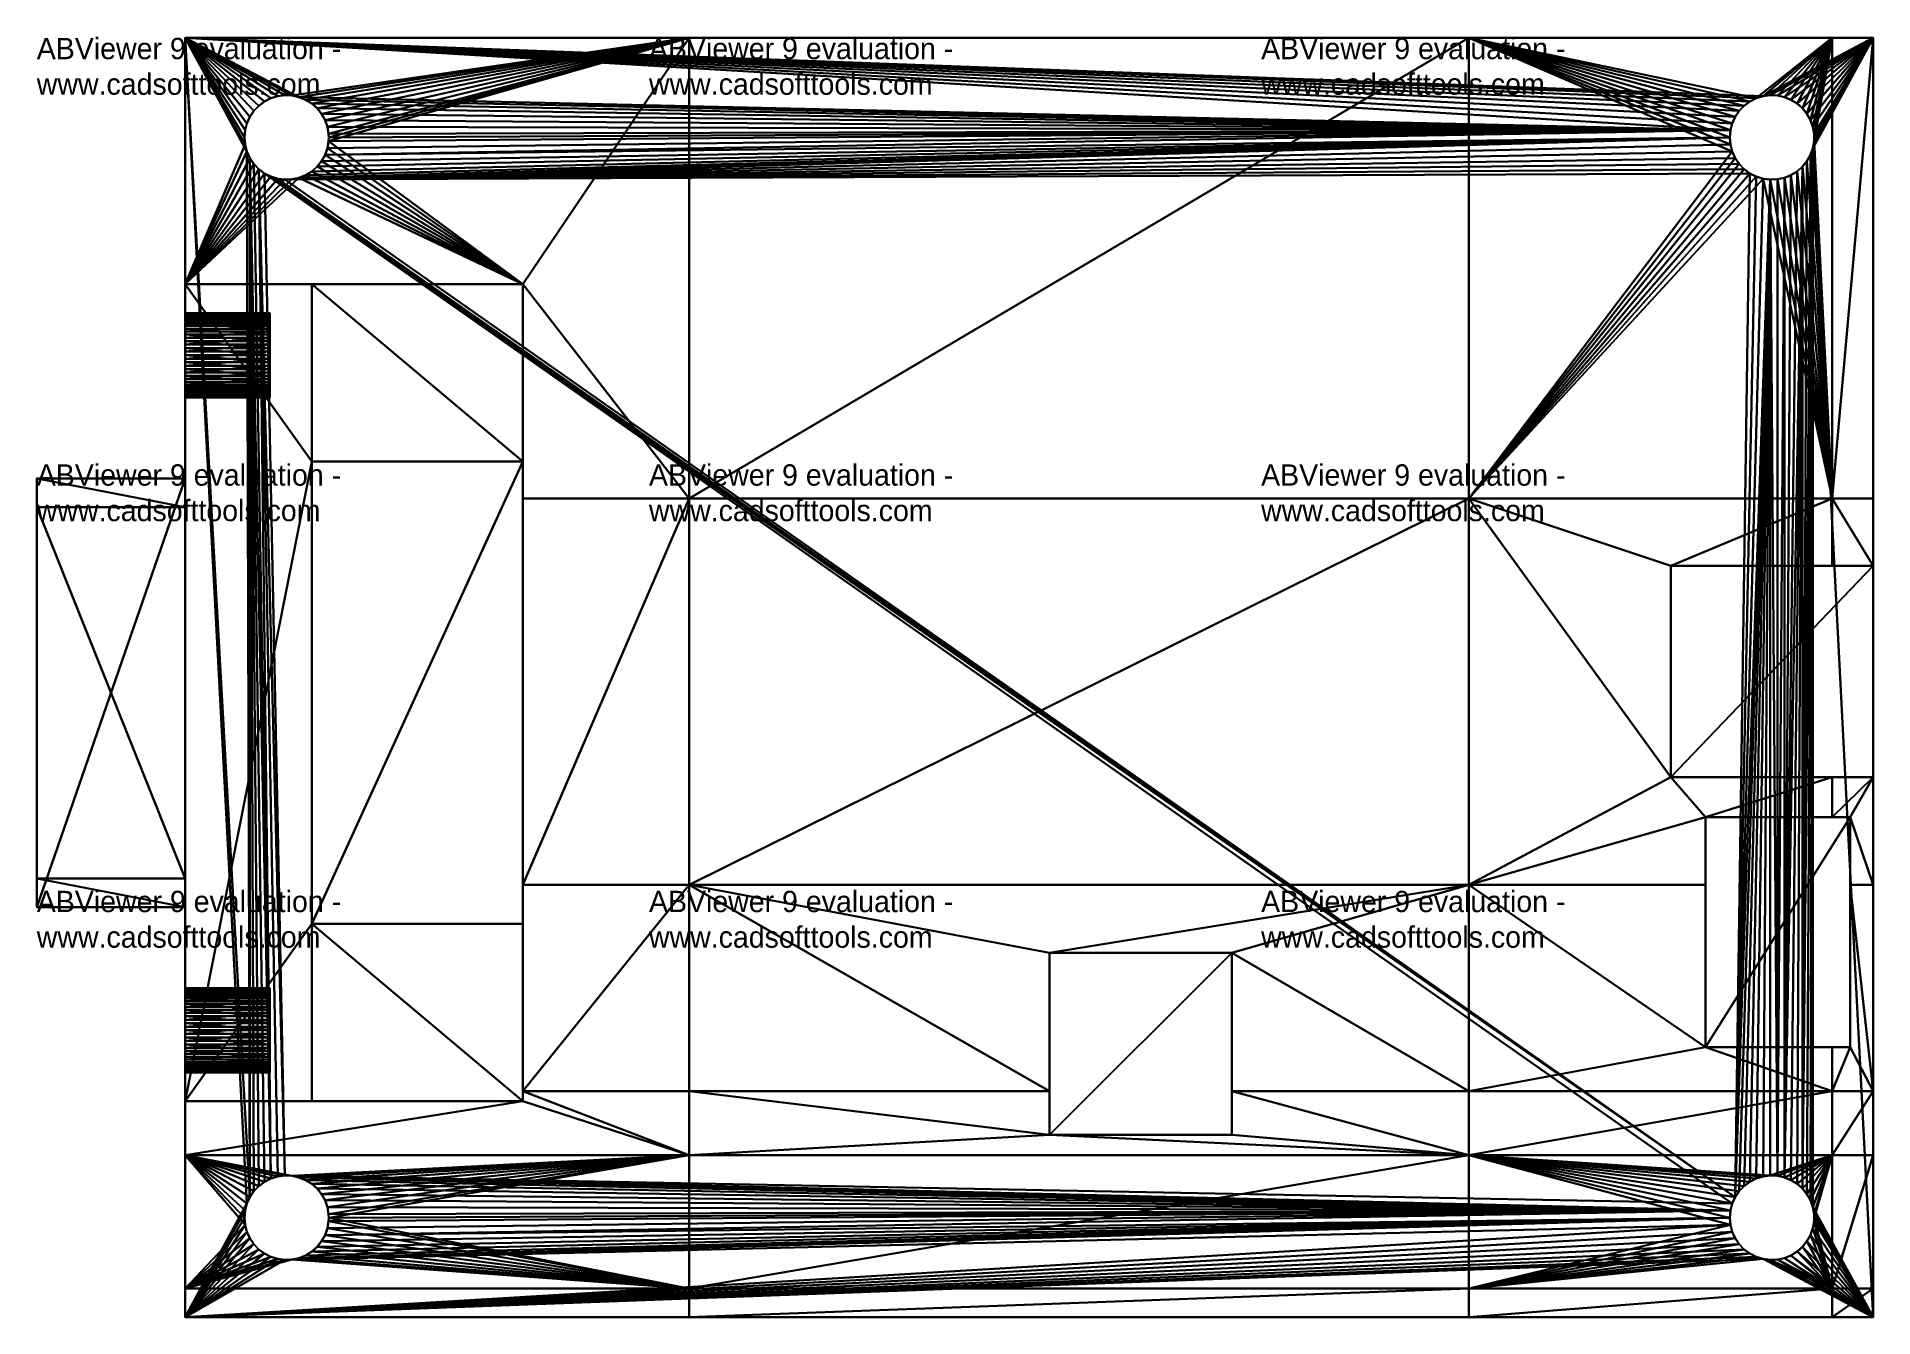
# Model space of a CAD drawing. Header units: millimetres. Extents: x 0 to 69.1, y 0 to 48.2.
import ezdxf

# ---------------------------------------------------------------- set-up
doc = ezdxf.new("R2010")
doc.units = ezdxf.units.MM
doc.layers.get('0').update_dxf_attribs({"color": 132, "linetype": 'CONTINUOUS'})

# ---------------------------------------------------------------- blocks, each defined once
blk = doc.blocks.new('ABViewer')
at = {"color": 0, "insert": (0, 0), "char_height": 0.05, "width": 0.5, "attachment_point": 1}
blk.add_mtext('ABViewer 9 evaluation - www.cadsofttools.com', dxfattribs=at)

msp = doc.modelspace()

# ---------------------------------------------------------------- linework, layer by layer
at = {"invisible_edges": 16}
for points in [[(5.588, 48.133, 12.7), (7.833, 44.655, 12.7), (7.901, 44.915, 12.7)], [(5.588, 38.862, 12.7), (7.833, 44.118, 12.7), (5.588, 48.133, 12.7)], [(5.588, 48.133, 12.7), (7.833, 44.118, 12.7), (7.81, 44.387, 12.7)], [(5.588, 48.133, 12.7), (7.81, 44.387, 12.7), (7.833, 44.655, 12.7)], [(7.901, 44.915, 12.7), (8.012, 45.161, 12.7), (5.588, 48.133, 12.7)], [(5.588, 48.133, 12.7), (8.012, 45.161, 12.7), (8.163, 45.384, 12.7)], [(5.588, 48.133, 12.7), (8.163, 45.384, 12.7), (8.349, 45.578, 12.7)], [(8.349, 45.578, 12.7), (8.566, 45.738, 12.7), (5.588, 48.133, 12.7)], [(5.588, 48.133, 12.7), (8.566, 45.738, 12.7), (8.806, 45.86, 12.7)], [(5.588, 48.133, 12.7), (8.806, 45.86, 12.7), (9.064, 45.938, 12.7)], [(9.064, 45.938, 12.7), (9.331, 45.973, 12.7), (5.588, 48.133, 12.7)], [(5.588, 48.133, 12.7), (9.331, 45.973, 12.7), (9.6, 45.961, 12.7)], [(5.588, 48.133, 12.7), (9.6, 45.961, 12.7), (24.543, 48.133, 12.7)], [(5.588, 48.133, 12.7), (5.588, 48.133, 11.113), (5.588, 38.862, 12.7)], [(5.588, 38.862, 12.7), (5.588, 48.133, 11.113), (5.588, 0, 11.113)], [(7.833, 44.655, 11.113), (7.81, 44.387, 11.113), (5.588, 48.133, 11.113)], [(7.833, 44.655, 11.113), (5.588, 48.133, 11.113), (7.901, 44.915, 11.113)], [(63.713, 44.655, 11.113), (5.588, 48.133, 11.113), (63.781, 44.915, 11.113)], [(63.781, 44.915, 11.113), (5.588, 48.133, 11.113), (63.892, 45.161, 11.113)], [(5.588, 48.133, 11.113), (9.331, 45.973, 11.113), (9.064, 45.938, 11.113)], [(7.901, 4.275, 11.113), (5.588, 0, 11.113), (5.588, 48.133, 11.113)], [(7.901, 4.275, 11.113), (5.588, 48.133, 11.113), (8.012, 4.521, 11.113)], [(64.446, 45.738, 11.113), (64.229, 45.578, 11.113), (5.588, 48.133, 11.113)], [(5.588, 48.133, 11.113), (64.229, 45.578, 11.113), (64.043, 45.384, 11.113)], [(5.588, 48.133, 11.113), (64.043, 45.384, 11.113), (63.892, 45.161, 11.113)], [(9.064, 45.938, 11.113), (8.806, 45.86, 11.113), (5.588, 48.133, 11.113)], [(5.588, 48.133, 11.113), (8.806, 45.86, 11.113), (8.566, 45.738, 11.113)], [(5.588, 48.133, 11.113), (8.566, 45.738, 11.113), (8.349, 45.578, 11.113)], [(8.349, 45.578, 11.113), (8.163, 45.384, 11.113), (5.588, 48.133, 11.113)], [(5.588, 48.133, 11.113), (8.163, 45.384, 11.113), (8.012, 45.161, 11.113)], [(5.588, 48.133, 11.113), (8.012, 45.161, 11.113), (7.901, 44.915, 11.113)], [(69.088, 48.133, 11.113), (64.944, 45.938, 11.113), (5.588, 48.133, 11.113)], [(5.588, 48.133, 11.113), (64.944, 45.938, 11.113), (64.686, 45.86, 11.113)], [(5.588, 48.133, 11.113), (64.686, 45.86, 11.113), (64.446, 45.738, 11.113)], [(7.81, 44.387, 11.113), (7.833, 44.118, 11.113), (5.588, 48.133, 11.113)], [(5.588, 48.133, 11.113), (7.833, 44.118, 11.113), (7.901, 43.858, 11.113)], [(5.588, 48.133, 11.113), (7.901, 43.858, 11.113), (8.012, 4.521, 11.113)], [(63.713, 44.655, 11.113), (9.863, 45.904, 11.113), (5.588, 48.133, 11.113)], [(5.588, 48.133, 11.113), (9.863, 45.904, 11.113), (9.6, 45.961, 11.113)], [(5.588, 48.133, 11.113), (9.6, 45.961, 11.113), (9.331, 45.973, 11.113)], [(5.588, 48.133, 11.113), (5.588, 48.133, 12.7), (24.543, 48.133, 12.7)], [(5.588, 48.133, 11.113), (24.543, 48.133, 12.7), (69.088, 48.133, 11.113)], [(24.543, 48.133, 12.7), (9.6, 45.961, 12.7), (9.863, 45.904, 12.7)], [(24.543, 48.133, 12.7), (9.863, 45.904, 12.7), (10.113, 45.804, 12.7)], [(10.113, 45.804, 12.7), (10.342, 45.663, 12.7), (24.543, 48.133, 12.7)], [(24.543, 48.133, 12.7), (10.342, 45.663, 12.7), (10.544, 45.485, 12.7)], [(24.543, 48.133, 12.7), (10.544, 45.485, 12.7), (10.713, 45.275, 12.7)], [(10.713, 45.275, 12.7), (10.845, 45.04, 12.7), (24.543, 48.133, 12.7)], [(24.543, 48.133, 12.7), (10.845, 45.04, 12.7), (10.934, 44.787, 12.7)], [(10.934, 44.787, 12.7), (10.98, 44.521, 12.7), (24.543, 48.133, 12.7)], [(24.543, 48.133, 12.7), (10.98, 44.521, 12.7), (10.985, 44.387, 12.7)], [(24.543, 48.133, 12.7), (10.985, 44.387, 12.7), (10.98, 44.252, 12.7)], [(18.288, 38.862, 12.7), (24.543, 48.133, 12.7), (10.98, 44.252, 12.7)], [(24.543, 30.809, 12.7), (24.543, 48.133, 12.7), (18.288, 38.862, 12.7)], [(53.869, 30.809, 12.7), (53.869, 48.133, 12.7), (24.543, 30.809, 12.7)], [(24.543, 30.809, 12.7), (53.869, 48.133, 12.7), (24.543, 48.133, 12.7)], [(69.088, 48.133, 11.113), (24.543, 48.133, 12.7), (53.869, 48.133, 12.7)], [(63.781, 43.858, 12.7), (63.713, 44.118, 12.7), (53.869, 48.133, 12.7)], [(63.713, 44.118, 12.7), (63.69, 44.387, 12.7), (53.869, 48.133, 12.7)], [(53.869, 48.133, 12.7), (63.69, 44.387, 12.7), (63.713, 44.655, 12.7)], [(53.869, 48.133, 12.7), (63.713, 44.655, 12.7), (63.781, 44.915, 12.7)], [(53.869, 30.809, 12.7), (63.781, 43.858, 12.7), (53.869, 48.133, 12.7)], [(63.781, 44.915, 12.7), (63.892, 45.161, 12.7), (53.869, 48.133, 12.7)], [(53.869, 48.133, 12.7), (63.892, 45.161, 12.7), (64.043, 45.384, 12.7)], [(53.869, 48.133, 12.7), (64.043, 45.384, 12.7), (64.229, 45.578, 12.7)], [(64.229, 45.578, 12.7), (64.446, 45.738, 12.7), (53.869, 48.133, 12.7)], [(53.869, 48.133, 12.7), (64.446, 45.738, 12.7), (64.686, 45.86, 12.7)], [(53.869, 48.133, 12.7), (64.686, 45.86, 12.7), (67.541, 48.133, 12.7)], [(69.088, 48.133, 11.113), (53.869, 48.133, 12.7), (67.541, 48.133, 12.7)], [(67.541, 48.133, 12.7), (64.686, 45.86, 12.7), (64.944, 45.938, 12.7)], [(67.541, 48.133, 12.7), (64.944, 45.938, 12.7), (65.211, 45.973, 12.7)], [(69.088, 48.133, 11.113), (65.211, 45.973, 11.113), (64.944, 45.938, 11.113)], [(67.541, 48.133, 12.7), (65.211, 45.973, 12.7), (65.48, 45.961, 12.7)], [(65.48, 45.961, 11.113), (65.211, 45.973, 11.113), (69.088, 48.133, 11.113)], [(65.48, 45.961, 12.7), (65.743, 45.904, 12.7), (67.541, 48.133, 12.7)], [(69.088, 48.133, 11.113), (65.743, 45.904, 11.113), (65.48, 45.961, 11.113)], [(67.541, 48.133, 12.7), (65.743, 45.904, 12.7), (65.993, 45.804, 12.7)], [(69.088, 48.133, 11.113), (65.993, 45.804, 11.113), (65.743, 45.904, 11.113)], [(67.541, 48.133, 12.7), (65.993, 45.804, 12.7), (66.222, 45.663, 12.7)], [(66.222, 45.663, 11.113), (65.993, 45.804, 11.113), (69.088, 48.133, 11.113)], [(66.222, 45.663, 12.7), (66.424, 45.485, 12.7), (67.541, 48.133, 12.7)], [(69.088, 48.133, 11.113), (66.424, 45.485, 11.113), (66.222, 45.663, 11.113)], [(67.541, 48.133, 12.7), (66.424, 45.485, 12.7), (66.593, 45.275, 12.7)], [(69.088, 48.133, 11.113), (66.593, 45.275, 11.113), (66.424, 45.485, 11.113)], [(67.541, 48.133, 12.7), (66.593, 45.275, 12.7), (66.725, 45.04, 12.7)], [(66.725, 45.04, 11.113), (66.593, 45.275, 11.113), (69.088, 48.133, 11.113)], [(66.725, 45.04, 12.7), (66.814, 44.787, 12.7), (67.541, 48.133, 12.7)], [(69.088, 48.133, 11.113), (66.814, 44.787, 11.113), (66.725, 45.04, 11.113)], [(67.541, 48.133, 12.7), (66.814, 44.787, 12.7), (66.86, 44.521, 12.7)], [(69.088, 48.133, 11.113), (66.86, 44.521, 11.113), (66.814, 44.787, 11.113)], [(69.088, 0, 11.113), (66.814, 43.987, 11.113), (69.088, 48.133, 11.113)], [(69.088, 48.133, 11.113), (66.814, 43.987, 11.113), (66.86, 44.252, 11.113)], [(67.541, 48.133, 12.7), (66.86, 44.521, 12.7), (66.866, 44.387, 12.7)], [(67.541, 30.809, 12.7), (67.541, 48.133, 12.7), (66.86, 44.252, 12.7)], [(66.86, 44.252, 12.7), (67.541, 48.133, 12.7), (66.866, 44.387, 12.7)], [(66.866, 44.387, 11.113), (66.86, 44.521, 11.113), (69.088, 48.133, 11.113)], [(69.088, 48.133, 11.113), (66.86, 44.252, 11.113), (66.866, 44.387, 11.113)], [(69.088, 30.809, 12.7), (69.088, 48.133, 12.7), (67.541, 30.809, 12.7)], [(67.541, 30.809, 12.7), (69.088, 48.133, 12.7), (67.541, 48.133, 12.7)], [(67.541, 48.133, 12.7), (69.088, 48.133, 12.7), (69.088, 48.133, 11.113)], [(69.088, 48.133, 12.7), (69.088, 30.809, 12.7), (69.088, 48.133, 11.113)], [(69.088, 48.133, 11.113), (69.088, 30.809, 12.7), (69.088, 28.27, 12.7)], [(69.088, 48.133, 11.113), (69.088, 28.27, 12.7), (69.088, 0, 11.113)], [(8.349, 45.578, 12.7), (8.349, 45.578, 11.113), (8.566, 45.738, 11.113)], [(8.349, 45.578, 12.7), (8.566, 45.738, 11.113), (8.566, 45.738, 12.7)], [(8.566, 45.738, 12.7), (8.566, 45.738, 11.113), (8.806, 45.86, 11.113)], [(8.566, 45.738, 12.7), (8.806, 45.86, 11.113), (8.806, 45.86, 12.7)], [(8.806, 45.86, 12.7), (8.806, 45.86, 11.113), (9.064, 45.938, 11.113)], [(8.806, 45.86, 12.7), (9.064, 45.938, 11.113), (9.064, 45.938, 12.7)], [(9.064, 45.938, 12.7), (9.064, 45.938, 11.113), (9.331, 45.973, 11.113)], [(9.064, 45.938, 12.7), (9.331, 45.973, 11.113), (9.331, 45.973, 12.7)], [(9.331, 45.973, 12.7), (9.331, 45.973, 11.113), (9.6, 45.961, 11.113)], [(9.331, 45.973, 12.7), (9.6, 45.961, 11.113), (9.6, 45.961, 12.7)], [(9.6, 45.961, 12.7), (9.6, 45.961, 11.113), (9.863, 45.904, 11.113)], [(9.6, 45.961, 12.7), (9.863, 45.904, 11.113), (9.863, 45.904, 12.7)], [(63.713, 44.655, 11.113), (10.113, 45.804, 11.113), (9.863, 45.904, 11.113)], [(9.863, 45.904, 12.7), (9.863, 45.904, 11.113), (10.113, 45.804, 11.113)], [(9.863, 45.904, 12.7), (10.113, 45.804, 11.113), (10.113, 45.804, 12.7)], [(10.342, 45.663, 11.113), (10.113, 45.804, 11.113), (63.713, 44.655, 11.113)], [(10.113, 45.804, 12.7), (10.113, 45.804, 11.113), (10.342, 45.663, 11.113)], [(10.113, 45.804, 12.7), (10.342, 45.663, 11.113), (10.342, 45.663, 12.7)], [(63.713, 44.655, 11.113), (10.544, 45.485, 11.113), (10.342, 45.663, 11.113)], [(10.342, 45.663, 12.7), (10.342, 45.663, 11.113), (10.544, 45.485, 11.113)], [(10.342, 45.663, 12.7), (10.544, 45.485, 11.113), (10.544, 45.485, 12.7)], [(64.229, 45.578, 12.7), (64.229, 45.578, 11.113), (64.446, 45.738, 11.113)], [(64.229, 45.578, 12.7), (64.446, 45.738, 11.113), (64.446, 45.738, 12.7)], [(64.446, 45.738, 12.7), (64.446, 45.738, 11.113), (64.686, 45.86, 11.113)], [(64.446, 45.738, 12.7), (64.686, 45.86, 11.113), (64.686, 45.86, 12.7)], [(64.686, 45.86, 12.7), (64.686, 45.86, 11.113), (64.944, 45.938, 11.113)], [(64.686, 45.86, 12.7), (64.944, 45.938, 11.113), (64.944, 45.938, 12.7)], [(64.944, 45.938, 12.7), (64.944, 45.938, 11.113), (65.211, 45.973, 11.113)], [(64.944, 45.938, 12.7), (65.211, 45.973, 11.113), (65.211, 45.973, 12.7)], [(65.211, 45.973, 12.7), (65.211, 45.973, 11.113), (65.48, 45.961, 11.113)], [(65.211, 45.973, 12.7), (65.48, 45.961, 11.113), (65.48, 45.961, 12.7)], [(65.48, 45.961, 12.7), (65.48, 45.961, 11.113), (65.743, 45.904, 11.113)], [(65.48, 45.961, 12.7), (65.743, 45.904, 11.113), (65.743, 45.904, 12.7)], [(65.743, 45.904, 12.7), (65.743, 45.904, 11.113), (65.993, 45.804, 11.113)], [(65.743, 45.904, 12.7), (65.993, 45.804, 11.113), (65.993, 45.804, 12.7)], [(65.993, 45.804, 12.7), (65.993, 45.804, 11.113), (66.222, 45.663, 11.113)], [(65.993, 45.804, 12.7), (66.222, 45.663, 11.113), (66.222, 45.663, 12.7)], [(66.222, 45.663, 12.7), (66.222, 45.663, 11.113), (66.424, 45.485, 11.113)], [(66.222, 45.663, 12.7), (66.424, 45.485, 11.113), (66.424, 45.485, 12.7)], [(7.833, 44.655, 12.7), (7.833, 44.655, 11.113), (7.901, 44.915, 11.113)], [(7.833, 44.655, 12.7), (7.901, 44.915, 11.113), (7.901, 44.915, 12.7)], [(7.901, 44.915, 12.7), (7.901, 44.915, 11.113), (8.012, 45.161, 11.113)], [(7.901, 44.915, 12.7), (8.012, 45.161, 11.113), (8.012, 45.161, 12.7)], [(8.012, 45.161, 12.7), (8.012, 45.161, 11.113), (8.163, 45.384, 11.113)], [(8.012, 45.161, 12.7), (8.163, 45.384, 11.113), (8.163, 45.384, 12.7)], [(8.163, 45.384, 12.7), (8.163, 45.384, 11.113), (8.349, 45.578, 11.113)], [(8.163, 45.384, 12.7), (8.349, 45.578, 11.113), (8.349, 45.578, 12.7)], [(63.713, 44.655, 11.113), (10.713, 45.275, 11.113), (10.544, 45.485, 11.113)], [(10.544, 45.485, 12.7), (10.544, 45.485, 11.113), (10.713, 45.275, 11.113)], [(10.544, 45.485, 12.7), (10.713, 45.275, 11.113), (10.713, 45.275, 12.7)], [(10.845, 45.04, 11.113), (10.713, 45.275, 11.113), (63.713, 44.655, 11.113)], [(10.713, 45.275, 12.7), (10.713, 45.275, 11.113), (10.845, 45.04, 11.113)], [(10.713, 45.275, 12.7), (10.845, 45.04, 11.113), (10.845, 45.04, 12.7)], [(10.934, 44.787, 11.113), (10.845, 45.04, 11.113), (63.713, 44.655, 11.113)], [(10.845, 45.04, 12.7), (10.845, 45.04, 11.113), (10.934, 44.787, 11.113)], [(10.845, 45.04, 12.7), (10.934, 44.787, 11.113), (10.934, 44.787, 12.7)], [(63.713, 44.655, 12.7), (63.713, 44.655, 11.113), (63.781, 44.915, 11.113)], [(63.713, 44.655, 12.7), (63.781, 44.915, 11.113), (63.781, 44.915, 12.7)], [(63.781, 44.915, 12.7), (63.781, 44.915, 11.113), (63.892, 45.161, 11.113)], [(63.781, 44.915, 12.7), (63.892, 45.161, 11.113), (63.892, 45.161, 12.7)], [(63.892, 45.161, 12.7), (63.892, 45.161, 11.113), (64.043, 45.384, 11.113)], [(63.892, 45.161, 12.7), (64.043, 45.384, 11.113), (64.043, 45.384, 12.7)], [(64.043, 45.384, 12.7), (64.043, 45.384, 11.113), (64.229, 45.578, 11.113)], [(64.043, 45.384, 12.7), (64.229, 45.578, 11.113), (64.229, 45.578, 12.7)], [(66.424, 45.485, 12.7), (66.424, 45.485, 11.113), (66.593, 45.275, 11.113)], [(66.424, 45.485, 12.7), (66.593, 45.275, 11.113), (66.593, 45.275, 12.7)], [(66.593, 45.275, 12.7), (66.593, 45.275, 11.113), (66.725, 45.04, 11.113)], [(66.593, 45.275, 12.7), (66.725, 45.04, 11.113), (66.725, 45.04, 12.7)], [(66.725, 45.04, 12.7), (66.725, 45.04, 11.113), (66.814, 44.787, 11.113)], [(66.725, 45.04, 12.7), (66.814, 44.787, 11.113), (66.814, 44.787, 12.7)], [(7.81, 44.387, 12.7), (7.81, 44.387, 11.113), (7.833, 44.655, 11.113)], [(7.81, 44.387, 12.7), (7.833, 44.655, 11.113), (7.833, 44.655, 12.7)], [(7.833, 44.118, 12.7), (7.833, 44.118, 11.113), (7.81, 44.387, 11.113)], [(7.833, 44.118, 12.7), (7.81, 44.387, 11.113), (7.81, 44.387, 12.7)], [(63.713, 44.118, 11.113), (9.331, 42.8, 11.113), (63.69, 44.387, 11.113)], [(63.69, 44.387, 11.113), (9.331, 42.8, 11.113), (9.6, 42.812, 11.113)], [(63.69, 44.387, 11.113), (9.6, 42.812, 11.113), (9.863, 42.869, 11.113)], [(9.863, 42.869, 11.113), (10.113, 42.969, 11.113), (63.69, 44.387, 11.113)], [(63.69, 44.387, 11.113), (10.113, 42.969, 11.113), (10.342, 43.11, 11.113)], [(63.69, 44.387, 11.113), (10.342, 43.11, 11.113), (10.544, 43.288, 11.113)], [(10.544, 43.288, 11.113), (10.713, 43.498, 11.113), (63.69, 44.387, 11.113)], [(63.69, 44.387, 11.113), (10.713, 43.498, 11.113), (10.845, 43.733, 11.113)], [(63.69, 44.387, 11.113), (10.845, 43.733, 11.113), (63.713, 44.655, 11.113)], [(63.713, 44.655, 11.113), (10.845, 43.733, 11.113), (10.934, 43.987, 11.113)], [(63.713, 44.655, 11.113), (10.98, 44.521, 11.113), (10.934, 44.787, 11.113)], [(10.934, 44.787, 12.7), (10.934, 44.787, 11.113), (10.98, 44.521, 11.113)], [(10.934, 44.787, 12.7), (10.98, 44.521, 11.113), (10.98, 44.521, 12.7)], [(63.713, 44.655, 11.113), (10.934, 43.987, 11.113), (10.98, 44.252, 11.113)], [(18.288, 38.862, 12.7), (10.98, 44.252, 12.7), (10.934, 43.987, 12.7)], [(10.98, 44.252, 12.7), (10.98, 44.252, 11.113), (10.934, 43.987, 11.113)], [(10.98, 44.252, 12.7), (10.934, 43.987, 11.113), (10.934, 43.987, 12.7)], [(10.98, 44.252, 11.113), (10.985, 44.387, 11.113), (63.713, 44.655, 11.113)], [(63.713, 44.655, 11.113), (10.985, 44.387, 11.113), (10.98, 44.521, 11.113)], [(10.985, 44.387, 11.113), (10.985, 44.387, 12.7), (10.98, 44.521, 11.113)], [(10.98, 44.521, 12.7), (10.98, 44.521, 11.113), (10.985, 44.387, 12.7)], [(10.98, 44.252, 12.7), (10.985, 44.387, 12.7), (10.985, 44.387, 11.113)], [(10.985, 44.387, 11.113), (10.98, 44.252, 11.113), (10.98, 44.252, 12.7)], [(63.69, 44.387, 12.7), (63.69, 44.387, 11.113), (63.713, 44.655, 11.113)], [(63.69, 44.387, 12.7), (63.713, 44.655, 11.113), (63.713, 44.655, 12.7)], [(63.713, 44.118, 12.7), (63.713, 44.118, 11.113), (63.69, 44.387, 11.113)], [(63.713, 44.118, 12.7), (63.69, 44.387, 11.113), (63.69, 44.387, 12.7)], [(66.814, 44.787, 12.7), (66.814, 44.787, 11.113), (66.86, 44.521, 11.113)], [(66.814, 44.787, 12.7), (66.86, 44.521, 11.113), (66.86, 44.521, 12.7)], [(66.86, 44.252, 12.7), (66.814, 43.987, 12.7), (67.541, 30.809, 12.7)], [(66.86, 44.252, 12.7), (66.86, 44.252, 11.113), (66.814, 43.987, 11.113)], [(66.86, 44.252, 12.7), (66.814, 43.987, 11.113), (66.814, 43.987, 12.7)], [(66.866, 44.387, 11.113), (66.866, 44.387, 12.7), (66.86, 44.521, 11.113)], [(66.86, 44.521, 12.7), (66.86, 44.521, 11.113), (66.866, 44.387, 12.7)], [(66.86, 44.252, 12.7), (66.866, 44.387, 12.7), (66.866, 44.387, 11.113)], [(66.866, 44.387, 11.113), (66.86, 44.252, 11.113), (66.86, 44.252, 12.7)], [(5.588, 38.862, 12.7), (7.901, 43.858, 12.7), (7.833, 44.118, 12.7)], [(8.012, 43.612, 12.7), (7.901, 43.858, 12.7), (5.588, 38.862, 12.7)], [(5.588, 38.862, 12.7), (8.163, 43.389, 12.7), (8.012, 43.612, 12.7)], [(7.901, 43.858, 12.7), (7.901, 43.858, 11.113), (7.833, 44.118, 11.113)], [(7.901, 43.858, 12.7), (7.833, 44.118, 11.113), (7.833, 44.118, 12.7)], [(8.012, 4.521, 11.113), (7.901, 43.858, 11.113), (8.012, 43.612, 11.113)], [(8.012, 43.612, 12.7), (8.012, 43.612, 11.113), (7.901, 43.858, 11.113)], [(8.012, 43.612, 12.7), (7.901, 43.858, 11.113), (7.901, 43.858, 12.7)], [(8.163, 43.389, 11.113), (8.806, 5.22, 11.113), (8.012, 43.612, 11.113)], [(8.012, 43.612, 11.113), (8.806, 5.22, 11.113), (8.566, 5.098, 11.113)], [(8.012, 43.612, 11.113), (8.566, 5.098, 11.113), (8.349, 4.938, 11.113)], [(8.012, 4.521, 11.113), (8.012, 43.612, 11.113), (8.163, 4.744, 11.113)], [(8.163, 4.744, 11.113), (8.012, 43.612, 11.113), (8.349, 4.938, 11.113)], [(8.163, 43.389, 12.7), (8.163, 43.389, 11.113), (8.012, 43.612, 11.113)], [(8.163, 43.389, 12.7), (8.012, 43.612, 11.113), (8.012, 43.612, 12.7)], [(63.713, 44.118, 11.113), (63.781, 43.858, 11.113), (9.331, 42.8, 11.113)], [(9.331, 42.8, 11.113), (63.781, 43.858, 11.113), (63.892, 43.612, 11.113)], [(63.892, 43.612, 11.113), (64.043, 43.389, 11.113), (9.331, 42.8, 11.113)], [(10.845, 43.733, 12.7), (10.713, 43.498, 12.7), (18.288, 38.862, 12.7)], [(10.845, 43.733, 12.7), (10.845, 43.733, 11.113), (10.713, 43.498, 11.113)], [(10.845, 43.733, 12.7), (10.713, 43.498, 11.113), (10.713, 43.498, 12.7)], [(10.934, 43.987, 12.7), (10.845, 43.733, 12.7), (18.288, 38.862, 12.7)], [(10.934, 43.987, 12.7), (10.934, 43.987, 11.113), (10.845, 43.733, 11.113)], [(10.934, 43.987, 12.7), (10.845, 43.733, 11.113), (10.845, 43.733, 12.7)], [(63.892, 43.612, 12.7), (63.781, 43.858, 12.7), (53.869, 30.809, 12.7)], [(53.869, 30.809, 12.7), (64.043, 43.389, 12.7), (63.892, 43.612, 12.7)], [(63.781, 43.858, 12.7), (63.781, 43.858, 11.113), (63.713, 44.118, 11.113)], [(63.781, 43.858, 12.7), (63.713, 44.118, 11.113), (63.713, 44.118, 12.7)], [(63.892, 43.612, 12.7), (63.892, 43.612, 11.113), (63.781, 43.858, 11.113)], [(63.892, 43.612, 12.7), (63.781, 43.858, 11.113), (63.781, 43.858, 12.7)], [(64.043, 43.389, 12.7), (64.043, 43.389, 11.113), (63.892, 43.612, 11.113)], [(64.043, 43.389, 12.7), (63.892, 43.612, 11.113), (63.892, 43.612, 12.7)], [(66.814, 43.987, 11.113), (66.593, 4.635, 11.113), (66.424, 4.845, 11.113)], [(66.814, 43.987, 11.113), (66.424, 4.845, 11.113), (66.725, 43.733, 11.113)], [(66.725, 43.733, 11.113), (66.424, 4.845, 11.113), (66.593, 43.498, 11.113)], [(66.725, 4.4, 11.113), (66.593, 4.635, 11.113), (66.814, 43.987, 11.113)], [(66.725, 43.733, 12.7), (66.593, 43.498, 12.7), (67.541, 30.809, 12.7)], [(66.725, 43.733, 12.7), (66.725, 43.733, 11.113), (66.593, 43.498, 11.113)], [(66.725, 43.733, 12.7), (66.593, 43.498, 11.113), (66.593, 43.498, 12.7)], [(67.541, 30.809, 12.7), (66.814, 43.987, 12.7), (66.725, 43.733, 12.7)], [(66.814, 4.147, 11.113), (66.725, 4.4, 11.113), (66.814, 43.987, 11.113)], [(66.814, 43.987, 12.7), (66.814, 43.987, 11.113), (66.725, 43.733, 11.113)], [(66.814, 43.987, 12.7), (66.725, 43.733, 11.113), (66.725, 43.733, 12.7)], [(69.088, 0, 11.113), (66.814, 4.147, 11.113), (66.814, 43.987, 11.113)], [(5.588, 38.862, 12.7), (8.349, 43.195, 12.7), (8.163, 43.389, 12.7)], [(8.566, 43.035, 12.7), (8.349, 43.195, 12.7), (5.588, 38.862, 12.7)], [(5.588, 38.862, 12.7), (8.806, 42.914, 12.7), (8.566, 43.035, 12.7)], [(5.588, 38.862, 12.7), (9.064, 42.835, 12.7), (8.806, 42.914, 12.7)], [(18.288, 38.862, 12.7), (9.863, 42.869, 12.7), (5.588, 38.862, 12.7)], [(5.588, 38.862, 12.7), (9.863, 42.869, 12.7), (9.6, 42.812, 12.7)], [(8.163, 43.389, 11.113), (8.349, 43.195, 11.113), (8.806, 5.22, 11.113)], [(8.349, 43.195, 12.7), (8.349, 43.195, 11.113), (8.163, 43.389, 11.113)], [(8.349, 43.195, 12.7), (8.163, 43.389, 11.113), (8.163, 43.389, 12.7)], [(8.566, 43.035, 11.113), (9.331, 5.333, 11.113), (8.349, 43.195, 11.113)], [(8.349, 43.195, 11.113), (9.331, 5.333, 11.113), (9.064, 5.298, 11.113)], [(8.349, 43.195, 11.113), (9.064, 5.298, 11.113), (8.806, 5.22, 11.113)], [(8.566, 43.035, 12.7), (8.566, 43.035, 11.113), (8.349, 43.195, 11.113)], [(8.566, 43.035, 12.7), (8.349, 43.195, 11.113), (8.349, 43.195, 12.7)], [(63.781, 4.275, 11.113), (9.331, 5.333, 11.113), (8.566, 43.035, 11.113)], [(63.781, 4.275, 11.113), (8.566, 43.035, 11.113), (63.892, 4.521, 11.113)], [(63.892, 4.521, 11.113), (8.566, 43.035, 11.113), (8.806, 42.914, 11.113)], [(8.806, 42.914, 12.7), (8.806, 42.914, 11.113), (8.566, 43.035, 11.113)], [(8.806, 42.914, 12.7), (8.566, 43.035, 11.113), (8.566, 43.035, 12.7)], [(63.892, 4.521, 11.113), (8.806, 42.914, 11.113), (9.064, 42.835, 11.113)], [(9.064, 42.835, 12.7), (9.064, 42.835, 11.113), (8.806, 42.914, 11.113)], [(9.064, 42.835, 12.7), (8.806, 42.914, 11.113), (8.806, 42.914, 12.7)], [(9.331, 42.8, 11.113), (64.043, 43.389, 11.113), (64.229, 43.195, 11.113)], [(9.331, 42.8, 11.113), (64.229, 43.195, 11.113), (64.446, 43.035, 11.113)], [(63.892, 4.521, 11.113), (9.331, 42.8, 11.113), (64.446, 43.035, 11.113)], [(9.863, 42.869, 12.7), (9.863, 42.869, 11.113), (9.6, 42.812, 11.113)], [(9.863, 42.869, 12.7), (9.6, 42.812, 11.113), (9.6, 42.812, 12.7)], [(18.288, 38.862, 12.7), (10.113, 42.969, 12.7), (9.863, 42.869, 12.7)], [(10.113, 42.969, 12.7), (10.113, 42.969, 11.113), (9.863, 42.869, 11.113)], [(10.113, 42.969, 12.7), (9.863, 42.869, 11.113), (9.863, 42.869, 12.7)], [(10.342, 43.11, 12.7), (10.113, 42.969, 12.7), (18.288, 38.862, 12.7)], [(10.342, 43.11, 12.7), (10.342, 43.11, 11.113), (10.113, 42.969, 11.113)], [(10.342, 43.11, 12.7), (10.113, 42.969, 11.113), (10.113, 42.969, 12.7)], [(18.288, 38.862, 12.7), (10.544, 43.288, 12.7), (10.342, 43.11, 12.7)], [(10.544, 43.288, 12.7), (10.544, 43.288, 11.113), (10.342, 43.11, 11.113)], [(10.544, 43.288, 12.7), (10.342, 43.11, 11.113), (10.342, 43.11, 12.7)], [(18.288, 38.862, 12.7), (10.713, 43.498, 12.7), (10.544, 43.288, 12.7)], [(10.713, 43.498, 12.7), (10.713, 43.498, 11.113), (10.544, 43.288, 11.113)], [(10.713, 43.498, 12.7), (10.544, 43.288, 11.113), (10.544, 43.288, 12.7)], [(53.869, 30.809, 12.7), (64.229, 43.195, 12.7), (64.043, 43.389, 12.7)], [(64.446, 43.035, 12.7), (64.229, 43.195, 12.7), (53.869, 30.809, 12.7)], [(53.869, 30.809, 12.7), (64.686, 42.914, 12.7), (64.446, 43.035, 12.7)], [(53.869, 30.809, 12.7), (64.944, 42.835, 12.7), (64.686, 42.914, 12.7)], [(63.892, 4.521, 11.113), (64.446, 43.035, 11.113), (64.686, 42.914, 11.113)], [(64.686, 42.914, 11.113), (64.944, 42.835, 11.113), (63.892, 4.521, 11.113)], [(64.229, 43.195, 12.7), (64.229, 43.195, 11.113), (64.043, 43.389, 11.113)], [(64.229, 43.195, 12.7), (64.043, 43.389, 11.113), (64.043, 43.389, 12.7)], [(64.446, 43.035, 12.7), (64.446, 43.035, 11.113), (64.229, 43.195, 11.113)], [(64.446, 43.035, 12.7), (64.229, 43.195, 11.113), (64.229, 43.195, 12.7)], [(64.686, 42.914, 12.7), (64.686, 42.914, 11.113), (64.446, 43.035, 11.113)], [(64.686, 42.914, 12.7), (64.446, 43.035, 11.113), (64.446, 43.035, 12.7)], [(64.944, 42.835, 12.7), (64.944, 42.835, 11.113), (64.686, 42.914, 11.113)], [(64.944, 42.835, 12.7), (64.686, 42.914, 11.113), (64.686, 42.914, 12.7)], [(67.541, 30.809, 12.7), (65.743, 42.869, 12.7), (65.48, 42.812, 12.7)], [(65.48, 5.321, 11.113), (65.48, 42.812, 11.113), (65.743, 42.869, 11.113)], [(65.48, 5.321, 11.113), (65.743, 42.869, 11.113), (65.743, 5.264, 11.113)], [(65.743, 42.869, 12.7), (65.743, 42.869, 11.113), (65.48, 42.812, 11.113)], [(65.743, 42.869, 12.7), (65.48, 42.812, 11.113), (65.48, 42.812, 12.7)], [(66.222, 43.11, 11.113), (66.424, 43.288, 11.113), (65.743, 5.264, 11.113)], [(65.743, 5.264, 11.113), (66.424, 43.288, 11.113), (65.993, 5.164, 11.113)], [(65.743, 5.264, 11.113), (65.993, 42.969, 11.113), (66.222, 43.11, 11.113)], [(67.541, 30.809, 12.7), (65.993, 42.969, 12.7), (65.743, 42.869, 12.7)], [(65.743, 5.264, 11.113), (65.743, 42.869, 11.113), (65.993, 42.969, 11.113)], [(65.993, 42.969, 12.7), (65.993, 42.969, 11.113), (65.743, 42.869, 11.113)], [(65.993, 42.969, 12.7), (65.743, 42.869, 11.113), (65.743, 42.869, 12.7)], [(66.424, 43.288, 11.113), (66.222, 5.023, 11.113), (65.993, 5.164, 11.113)], [(66.222, 43.11, 12.7), (65.993, 42.969, 12.7), (67.541, 30.809, 12.7)], [(66.222, 43.11, 12.7), (66.222, 43.11, 11.113), (65.993, 42.969, 11.113)], [(66.222, 43.11, 12.7), (65.993, 42.969, 11.113), (65.993, 42.969, 12.7)], [(67.541, 30.809, 12.7), (66.424, 43.288, 12.7), (66.222, 43.11, 12.7)], [(66.424, 43.288, 11.113), (66.424, 4.845, 11.113), (66.222, 5.023, 11.113)], [(66.424, 43.288, 12.7), (66.424, 43.288, 11.113), (66.222, 43.11, 11.113)], [(66.424, 43.288, 12.7), (66.222, 43.11, 11.113), (66.222, 43.11, 12.7)], [(67.541, 30.809, 12.7), (66.593, 43.498, 12.7), (66.424, 43.288, 12.7)], [(66.593, 43.498, 11.113), (66.424, 4.845, 11.113), (66.424, 43.288, 11.113)], [(66.593, 43.498, 12.7), (66.593, 43.498, 11.113), (66.424, 43.288, 11.113)], [(66.593, 43.498, 12.7), (66.424, 43.288, 11.113), (66.424, 43.288, 12.7)], [(9.331, 42.8, 12.7), (9.064, 42.835, 12.7), (5.588, 38.862, 12.7)], [(5.588, 38.862, 12.7), (9.6, 42.812, 12.7), (9.331, 42.8, 12.7)], [(9.064, 42.835, 11.113), (9.331, 42.8, 11.113), (63.892, 4.521, 11.113)], [(9.331, 42.8, 12.7), (9.331, 42.8, 11.113), (9.064, 42.835, 11.113)], [(9.331, 42.8, 12.7), (9.064, 42.835, 11.113), (9.064, 42.835, 12.7)], [(9.6, 42.812, 12.7), (9.6, 42.812, 11.113), (9.331, 42.8, 11.113)], [(9.6, 42.812, 12.7), (9.331, 42.8, 11.113), (9.331, 42.8, 12.7)], [(67.541, 30.809, 12.7), (64.944, 42.835, 12.7), (53.869, 30.809, 12.7)], [(63.892, 4.521, 11.113), (64.944, 42.835, 11.113), (65.211, 42.8, 11.113)], [(63.892, 4.521, 11.113), (65.211, 42.8, 11.113), (64.043, 4.744, 11.113)], [(64.043, 4.744, 11.113), (65.211, 42.8, 11.113), (64.229, 4.938, 11.113)], [(64.229, 4.938, 11.113), (65.211, 42.8, 11.113), (64.446, 5.098, 11.113)], [(64.446, 5.098, 11.113), (65.211, 42.8, 11.113), (64.686, 5.22, 11.113)], [(65.211, 42.8, 11.113), (64.944, 5.298, 11.113), (64.686, 5.22, 11.113)], [(67.541, 30.809, 12.7), (65.211, 42.8, 12.7), (64.944, 42.835, 12.7)], [(65.211, 42.8, 12.7), (65.211, 42.8, 11.113), (64.944, 42.835, 11.113)], [(65.211, 42.8, 12.7), (64.944, 42.835, 11.113), (64.944, 42.835, 12.7)], [(65.211, 42.8, 11.113), (65.211, 5.333, 11.113), (64.944, 5.298, 11.113)], [(65.48, 42.812, 12.7), (65.211, 42.8, 12.7), (67.541, 30.809, 12.7)], [(65.211, 42.8, 11.113), (65.48, 42.812, 11.113), (65.48, 5.321, 11.113)], [(65.48, 42.812, 12.7), (65.48, 42.812, 11.113), (65.211, 42.8, 11.113)], [(65.48, 42.812, 12.7), (65.211, 42.8, 11.113), (65.211, 42.8, 12.7)], [(65.48, 5.321, 11.113), (65.211, 5.333, 11.113), (65.211, 42.8, 11.113)], [(5.588, 38.862, 25.4), (5.588, 31.56, 22.987), (5.588, 8.128, 25.4)], [(5.588, 38.862, 12.7), (5.588, 0, 11.113), (5.588, 8.128, 12.7)], [(5.588, 38.862, 25.4), (5.588, 37.668, 19.642), (5.588, 37.547, 19.882)], [(5.588, 36.463, 20.615), (5.588, 38.862, 25.4), (5.588, 36.724, 20.547)], [(5.588, 36.724, 20.547), (5.588, 38.862, 25.4), (5.588, 36.969, 20.436)], [(5.588, 36.463, 20.615), (5.588, 36.195, 20.637), (5.588, 38.862, 25.4)], [(5.588, 38.862, 25.4), (5.588, 36.195, 20.637), (5.588, 35.927, 20.615)], [(5.588, 38.862, 25.4), (5.588, 35.927, 20.615), (5.588, 31.56, 22.987)], [(5.588, 37.293, 17.904), (5.588, 38.862, 12.7), (5.588, 37.084, 17.735)], [(5.588, 37.084, 17.735), (5.588, 38.862, 12.7), (5.588, 36.849, 17.603)], [(5.588, 37.293, 17.904), (5.588, 37.471, 18.106), (5.588, 38.862, 12.7)], [(5.588, 38.862, 12.7), (5.588, 37.471, 18.106), (5.588, 37.613, 18.335)], [(5.588, 38.862, 12.7), (5.588, 37.613, 18.335), (5.588, 37.713, 18.585)], [(5.588, 37.547, 19.882), (5.588, 37.387, 20.099), (5.588, 38.862, 25.4)], [(5.588, 38.862, 25.4), (5.588, 37.387, 20.099), (5.588, 37.192, 20.285)], [(5.588, 38.862, 25.4), (5.588, 37.192, 20.285), (5.588, 36.969, 20.436)], [(5.588, 35.541, 17.603), (5.588, 35.795, 17.514), (5.588, 38.862, 12.7)], [(5.588, 38.862, 12.7), (5.588, 35.795, 17.514), (5.588, 36.06, 17.468)], [(5.588, 37.713, 18.585), (5.588, 37.77, 18.848), (5.588, 38.862, 12.7)], [(5.588, 38.862, 12.7), (5.588, 37.77, 18.848), (5.588, 37.781, 19.117)], [(5.588, 38.862, 12.7), (5.588, 37.781, 19.117), (5.588, 38.862, 25.4)], [(5.588, 38.862, 25.4), (5.588, 37.781, 19.117), (5.588, 37.747, 19.384)], [(5.588, 38.862, 25.4), (5.588, 37.747, 19.384), (5.588, 37.668, 19.642)], [(5.588, 35.541, 17.603), (5.588, 38.862, 12.7), (5.588, 30.48, 15.113)], [(5.588, 30.48, 15.113), (5.588, 38.862, 12.7), (5.588, 8.128, 12.7)], [(5.588, 36.06, 17.468), (5.588, 36.33, 17.468), (5.588, 38.862, 12.7)], [(5.588, 38.862, 12.7), (5.588, 36.33, 17.468), (5.588, 36.595, 17.514)], [(5.588, 38.862, 12.7), (5.588, 36.595, 17.514), (5.588, 36.849, 17.603)], [(10.35, 38.862, 13.97), (18.288, 38.862, 12.7), (5.588, 38.862, 12.7)], [(10.35, 38.862, 13.97), (5.588, 38.862, 12.7), (10.35, 38.862, 25.4)], [(10.35, 38.862, 25.4), (5.588, 38.862, 12.7), (5.588, 38.862, 25.4)], [(10.35, 32.195, 25.4), (10.35, 38.862, 25.4), (5.588, 38.862, 25.4)], [(5.588, 8.128, 25.4), (10.35, 32.195, 25.4), (5.588, 38.862, 25.4)], [(18.288, 38.862, 13.97), (18.288, 38.862, 12.7), (10.35, 38.862, 13.97)], [(10.35, 32.195, 13.97), (18.288, 32.195, 13.97), (10.35, 38.862, 13.97)], [(10.35, 38.862, 13.97), (18.288, 32.195, 13.97), (18.288, 38.862, 13.97)], [(10.35, 32.195, 13.97), (10.35, 38.862, 13.97), (10.35, 32.195, 25.4)], [(10.35, 32.195, 25.4), (10.35, 38.862, 13.97), (10.35, 38.862, 25.4)], [(18.288, 38.862, 12.7), (18.288, 30.809, 12.7), (24.543, 30.809, 12.7)], [(18.288, 38.862, 12.7), (18.288, 38.862, 13.97), (18.288, 30.809, 12.7)], [(18.288, 30.809, 12.7), (18.288, 38.862, 13.97), (18.288, 32.195, 13.97)], [(8.763, 37.747, 19.384), (5.588, 37.747, 19.384), (5.588, 37.781, 19.117)], [(8.763, 37.747, 19.384), (5.588, 37.781, 19.117), (8.763, 37.781, 19.117)], [(8.763, 37.781, 19.117), (5.588, 37.781, 19.117), (5.588, 37.77, 18.848)], [(8.763, 37.781, 19.117), (5.588, 37.77, 18.848), (8.763, 37.77, 18.848)], [(8.763, 37.77, 18.848), (5.588, 37.77, 18.848), (5.588, 37.713, 18.585)], [(8.763, 37.77, 18.848), (5.588, 37.713, 18.585), (8.763, 37.713, 18.585)], [(8.763, 37.668, 19.642), (5.588, 37.668, 19.642), (5.588, 37.747, 19.384)], [(8.763, 37.668, 19.642), (5.588, 37.747, 19.384), (8.763, 37.747, 19.384)], [(8.763, 37.713, 18.585), (5.588, 37.713, 18.585), (5.588, 37.613, 18.335)], [(8.763, 37.713, 18.585), (5.588, 37.613, 18.335), (8.763, 37.613, 18.335)], [(8.763, 37.547, 19.882), (5.588, 37.547, 19.882), (5.588, 37.668, 19.642)], [(8.763, 37.547, 19.882), (5.588, 37.668, 19.642), (8.763, 37.668, 19.642)], [(8.763, 37.613, 18.335), (5.588, 37.613, 18.335), (5.588, 37.471, 18.106)], [(8.763, 37.613, 18.335), (5.588, 37.471, 18.106), (8.763, 37.471, 18.106)], [(8.763, 37.387, 20.099), (5.588, 37.387, 20.099), (5.588, 37.547, 19.882)], [(8.763, 37.387, 20.099), (5.588, 37.547, 19.882), (8.763, 37.547, 19.882)], [(8.763, 37.471, 18.106), (5.588, 37.471, 18.106), (5.588, 37.293, 17.904)], [(8.763, 37.471, 18.106), (5.588, 37.293, 17.904), (8.763, 37.293, 17.904)], [(8.763, 37.192, 20.285), (5.588, 37.192, 20.285), (5.588, 37.387, 20.099)], [(8.763, 37.192, 20.285), (5.588, 37.387, 20.099), (8.763, 37.387, 20.099)], [(8.763, 37.747, 19.384), (8.763, 37.781, 19.117), (8.763, 36.724, 20.547)], [(8.763, 36.724, 20.547), (8.763, 37.781, 19.117), (8.763, 37.77, 18.848)], [(8.763, 36.724, 20.547), (8.763, 37.77, 18.848), (8.763, 37.713, 18.585)], [(8.763, 36.724, 20.547), (8.763, 37.668, 19.642), (8.763, 37.747, 19.384)], [(8.763, 37.713, 18.585), (8.763, 37.613, 18.335), (8.763, 36.724, 20.547)], [(8.763, 36.724, 20.547), (8.763, 37.547, 19.882), (8.763, 37.668, 19.642)], [(8.763, 36.724, 20.547), (8.763, 37.613, 18.335), (8.763, 37.471, 18.106)], [(8.763, 36.969, 20.436), (8.763, 37.387, 20.099), (8.763, 37.547, 19.882)], [(8.763, 36.969, 20.436), (8.763, 37.547, 19.882), (8.763, 36.724, 20.547)], [(8.763, 37.471, 18.106), (8.763, 37.293, 17.904), (8.763, 36.724, 20.547)], [(8.763, 37.192, 20.285), (8.763, 37.387, 20.099), (8.763, 36.969, 20.436)], [(8.763, 37.293, 17.904), (5.588, 37.293, 17.904), (5.588, 37.084, 17.735)], [(8.763, 37.293, 17.904), (5.588, 37.084, 17.735), (8.763, 37.084, 17.735)], [(8.763, 36.969, 20.436), (5.588, 36.969, 20.436), (5.588, 37.192, 20.285)], [(8.763, 36.969, 20.436), (5.588, 37.192, 20.285), (8.763, 37.192, 20.285)], [(8.763, 37.084, 17.735), (5.588, 37.084, 17.735), (5.588, 36.849, 17.603)], [(8.763, 37.084, 17.735), (5.588, 36.849, 17.603), (8.763, 36.849, 17.603)], [(8.763, 36.724, 20.547), (5.588, 36.724, 20.547), (5.588, 36.969, 20.436)], [(8.763, 36.724, 20.547), (5.588, 36.969, 20.436), (8.763, 36.969, 20.436)], [(8.763, 36.849, 17.603), (5.588, 36.849, 17.603), (5.588, 36.595, 17.514)], [(8.763, 36.849, 17.603), (5.588, 36.595, 17.514), (8.763, 36.595, 17.514)], [(8.763, 36.463, 20.615), (5.588, 36.463, 20.615), (5.588, 36.724, 20.547)], [(8.763, 36.463, 20.615), (5.588, 36.724, 20.547), (8.763, 36.724, 20.547)], [(8.763, 36.724, 20.547), (8.763, 37.293, 17.904), (8.763, 37.084, 17.735)], [(8.763, 36.724, 20.547), (8.763, 37.084, 17.735), (8.763, 36.849, 17.603)], [(8.763, 36.849, 17.603), (8.763, 36.595, 17.514), (8.763, 36.724, 20.547)], [(8.763, 35.306, 17.735), (8.763, 36.463, 20.615), (8.763, 36.724, 20.547)], [(8.763, 35.306, 17.735), (8.763, 36.724, 20.547), (8.763, 35.541, 17.603)], [(8.763, 36.724, 20.547), (8.763, 36.595, 17.514), (8.763, 36.33, 17.468)], [(8.763, 36.33, 17.468), (8.763, 36.06, 17.468), (8.763, 36.724, 20.547)], [(8.763, 36.724, 20.547), (8.763, 36.06, 17.468), (8.763, 35.795, 17.514)], [(8.763, 36.724, 20.547), (8.763, 35.795, 17.514), (8.763, 35.541, 17.603)], [(8.763, 36.595, 17.514), (5.588, 36.595, 17.514), (5.588, 36.33, 17.468)], [(8.763, 36.595, 17.514), (5.588, 36.33, 17.468), (8.763, 36.33, 17.468)], [(8.763, 36.195, 20.637), (5.588, 36.195, 20.637), (5.588, 36.463, 20.615)], [(8.763, 36.195, 20.637), (5.588, 36.463, 20.615), (8.763, 36.463, 20.615)], [(8.763, 36.33, 17.468), (5.588, 36.33, 17.468), (5.588, 36.06, 17.468)], [(8.763, 36.33, 17.468), (5.588, 36.06, 17.468), (8.763, 36.06, 17.468)], [(8.763, 35.927, 20.615), (5.588, 36.195, 20.637), (8.763, 36.195, 20.637)], [(8.763, 35.927, 20.615), (5.588, 35.927, 20.615), (5.588, 36.195, 20.637)], [(8.763, 36.06, 17.468), (5.588, 36.06, 17.468), (5.588, 35.795, 17.514)], [(8.763, 36.06, 17.468), (5.588, 35.795, 17.514), (8.763, 35.795, 17.514)], [(8.763, 36.195, 20.637), (8.763, 36.463, 20.615), (8.763, 35.306, 17.735)], [(8.763, 35.306, 17.735), (8.763, 35.927, 20.615), (8.763, 36.195, 20.637)], [(5.588, 31.56, 22.987), (5.588, 35.927, 20.615), (5.588, 35.666, 20.547)], [(8.763, 35.666, 20.547), (5.588, 35.666, 20.547), (5.588, 35.927, 20.615)], [(8.763, 35.666, 20.547), (5.588, 35.927, 20.615), (8.763, 35.927, 20.615)], [(8.763, 35.795, 17.514), (5.588, 35.795, 17.514), (5.588, 35.541, 17.603)], [(8.763, 35.795, 17.514), (5.588, 35.541, 17.603), (8.763, 35.541, 17.603)], [(5.588, 31.56, 22.987), (5.588, 35.666, 20.547), (5.588, 35.421, 20.436)], [(8.763, 35.421, 20.436), (5.588, 35.421, 20.436), (5.588, 35.666, 20.547)], [(8.763, 35.421, 20.436), (5.588, 35.666, 20.547), (8.763, 35.666, 20.547)], [(5.588, 35.306, 17.735), (5.588, 35.541, 17.603), (5.588, 30.48, 15.113)], [(8.763, 35.541, 17.603), (5.588, 35.541, 17.603), (5.588, 35.306, 17.735)], [(8.763, 35.541, 17.603), (5.588, 35.306, 17.735), (8.763, 35.306, 17.735)], [(5.588, 35.421, 20.436), (5.588, 35.198, 20.285), (5.588, 31.56, 22.987)], [(8.763, 35.198, 20.285), (5.588, 35.198, 20.285), (5.588, 35.421, 20.436)], [(8.763, 35.198, 20.285), (5.588, 35.421, 20.436), (8.763, 35.421, 20.436)], [(5.588, 30.48, 15.113), (5.588, 35.097, 17.904), (5.588, 35.306, 17.735)], [(8.763, 35.306, 17.735), (5.588, 35.306, 17.735), (5.588, 35.097, 17.904)], [(8.763, 35.306, 17.735), (5.588, 35.097, 17.904), (8.763, 35.097, 17.904)], [(8.763, 35.306, 17.735), (8.763, 35.666, 20.547), (8.763, 35.927, 20.615)], [(8.763, 35.097, 17.904), (8.763, 35.666, 20.547), (8.763, 35.306, 17.735)], [(8.763, 35.097, 17.904), (8.763, 34.919, 18.106), (8.763, 35.666, 20.547)], [(8.763, 35.666, 20.547), (8.763, 34.919, 18.106), (8.763, 34.778, 18.335)], [(8.763, 35.666, 20.547), (8.763, 34.778, 18.335), (8.763, 34.677, 18.585)], [(8.763, 34.677, 18.585), (8.763, 34.62, 18.848), (8.763, 35.666, 20.547)], [(8.763, 35.666, 20.547), (8.763, 34.62, 18.848), (8.763, 34.609, 19.117)], [(8.763, 35.666, 20.547), (8.763, 34.609, 19.117), (8.763, 34.643, 19.384)], [(8.763, 34.643, 19.384), (8.763, 34.722, 19.642), (8.763, 35.666, 20.547)], [(8.763, 35.666, 20.547), (8.763, 34.722, 19.642), (8.763, 34.843, 19.882)], [(8.763, 35.666, 20.547), (8.763, 34.843, 19.882), (8.763, 35.421, 20.436)], [(8.763, 35.421, 20.436), (8.763, 34.843, 19.882), (8.763, 35.003, 20.099)], [(8.763, 35.421, 20.436), (8.763, 35.003, 20.099), (8.763, 35.198, 20.285)], [(5.588, 31.56, 22.987), (5.588, 35.198, 20.285), (5.588, 35.003, 20.099)], [(8.763, 35.003, 20.099), (5.588, 35.003, 20.099), (5.588, 35.198, 20.285)], [(8.763, 35.003, 20.099), (5.588, 35.198, 20.285), (8.763, 35.198, 20.285)], [(5.588, 30.48, 15.113), (5.588, 34.919, 18.106), (5.588, 35.097, 17.904)], [(8.763, 35.097, 17.904), (5.588, 35.097, 17.904), (5.588, 34.919, 18.106)], [(8.763, 35.097, 17.904), (5.588, 34.919, 18.106), (8.763, 34.919, 18.106)], [(5.588, 31.56, 22.987), (5.588, 35.003, 20.099), (5.588, 34.843, 19.882)], [(8.763, 34.843, 19.882), (5.588, 34.843, 19.882), (5.588, 35.003, 20.099)], [(8.763, 34.843, 19.882), (5.588, 35.003, 20.099), (8.763, 35.003, 20.099)], [(5.588, 34.778, 18.335), (5.588, 34.919, 18.106), (5.588, 30.48, 15.113)], [(8.763, 34.919, 18.106), (5.588, 34.919, 18.106), (5.588, 34.778, 18.335)], [(8.763, 34.919, 18.106), (5.588, 34.778, 18.335), (8.763, 34.778, 18.335)], [(5.588, 34.722, 19.642), (5.588, 31.56, 22.987), (5.588, 34.843, 19.882)], [(8.763, 34.722, 19.642), (5.588, 34.722, 19.642), (5.588, 34.843, 19.882)], [(8.763, 34.722, 19.642), (5.588, 34.843, 19.882), (8.763, 34.843, 19.882)], [(5.588, 30.48, 15.113), (5.588, 34.677, 18.585), (5.588, 34.778, 18.335)], [(8.763, 34.778, 18.335), (5.588, 34.778, 18.335), (5.588, 34.677, 18.585)], [(8.763, 34.778, 18.335), (5.588, 34.677, 18.585), (8.763, 34.677, 18.585)], [(5.588, 34.643, 19.384), (5.588, 31.56, 22.987), (5.588, 34.722, 19.642)], [(8.763, 34.643, 19.384), (5.588, 34.643, 19.384), (5.588, 34.722, 19.642)], [(8.763, 34.643, 19.384), (5.588, 34.722, 19.642), (8.763, 34.722, 19.642)], [(5.588, 30.48, 15.113), (5.588, 34.62, 18.848), (5.588, 34.677, 18.585)], [(8.763, 34.677, 18.585), (5.588, 34.677, 18.585), (5.588, 34.62, 18.848)], [(8.763, 34.677, 18.585), (5.588, 34.62, 18.848), (8.763, 34.62, 18.848)], [(5.588, 34.609, 19.117), (5.588, 30.48, 15.113), (5.588, 34.643, 19.384)], [(5.588, 34.643, 19.384), (5.588, 30.48, 15.113), (5.588, 31.56, 22.987)], [(8.763, 34.609, 19.117), (5.588, 34.609, 19.117), (5.588, 34.643, 19.384)], [(8.763, 34.609, 19.117), (5.588, 34.643, 19.384), (8.763, 34.643, 19.384)], [(5.588, 34.609, 19.117), (5.588, 34.62, 18.848), (5.588, 30.48, 15.113)], [(8.763, 34.62, 18.848), (5.588, 34.62, 18.848), (5.588, 34.609, 19.117)], [(8.763, 34.62, 18.848), (5.588, 34.609, 19.117), (8.763, 34.609, 19.117)], [(10.35, 14.796, 25.4), (10.35, 32.195, 25.4), (5.588, 8.128, 25.4)], [(18.288, 14.796, 25.4), (18.288, 32.195, 25.4), (10.35, 14.796, 25.4)], [(10.35, 14.796, 25.4), (18.288, 32.195, 25.4), (10.35, 32.195, 25.4)], [(10.35, 32.195, 25.4), (18.288, 32.195, 25.4), (10.35, 32.195, 13.97)], [(10.35, 32.195, 13.97), (18.288, 32.195, 25.4), (18.288, 32.195, 13.97)], [(18.288, 32.195, 13.97), (18.288, 32.195, 25.4), (18.288, 30.809, 12.7)], [(18.288, 30.809, 12.7), (18.288, 32.195, 25.4), (18.288, 14.796, 25.4)], [(0, 30.48, 15.113), (0, 31.56, 22.987), (5.588, 30.48, 15.113)], [(5.588, 30.48, 15.113), (0, 31.56, 22.987), (5.588, 31.56, 22.987)], [(0, 31.56, 22.987), (0, 15.431, 22.987), (5.588, 31.56, 22.987)], [(5.588, 31.56, 22.987), (0, 15.431, 22.987), (5.588, 15.431, 22.987)], [(0, 30.48, 15.113), (0, 15.431, 22.987), (0, 31.56, 22.987)], [(5.588, 8.128, 25.4), (5.588, 31.56, 22.987), (5.588, 15.431, 22.987)], [(0, 16.51, 15.113), (0, 30.48, 15.113), (5.588, 16.51, 15.113)], [(5.588, 16.51, 15.113), (0, 30.48, 15.113), (5.588, 30.48, 15.113)], [(0, 16.51, 15.113), (0, 15.431, 22.987), (0, 30.48, 15.113)], [(5.588, 30.48, 15.113), (5.588, 8.128, 12.7), (5.588, 16.51, 15.113)], [(18.288, 30.809, 12.7), (18.288, 16.268, 12.7), (24.543, 30.809, 12.7)], [(24.543, 30.809, 12.7), (18.288, 16.268, 12.7), (24.543, 16.268, 12.7)], [(18.288, 30.809, 12.7), (18.288, 14.796, 25.4), (18.288, 16.268, 12.7)], [(24.543, 30.809, 12.7), (24.543, 16.268, 12.7), (53.869, 30.809, 12.7)], [(53.869, 30.809, 12.7), (24.543, 16.268, 12.7), (53.869, 16.268, 12.7)], [(61.468, 28.27, 12.7), (67.541, 30.809, 12.7), (53.869, 30.809, 12.7)], [(61.468, 28.27, 12.7), (53.869, 30.809, 12.7), (61.468, 20.32, 12.7)], [(53.869, 30.809, 12.7), (53.869, 16.268, 12.7), (61.468, 20.32, 12.7)], [(67.541, 28.27, 12.7), (67.541, 30.809, 12.7), (61.468, 28.27, 12.7)], [(69.088, 30.809, 12.7), (67.541, 30.809, 12.7), (69.088, 28.27, 12.7)], [(69.088, 28.27, 12.7), (67.541, 30.809, 12.7), (67.541, 28.27, 12.7)], [(61.468, 20.32, 18.288), (61.468, 28.27, 18.288), (61.468, 20.32, 12.7)], [(61.468, 20.32, 12.7), (61.468, 28.27, 18.288), (61.468, 28.27, 12.7)], [(61.468, 28.27, 12.7), (61.468, 28.27, 18.288), (67.541, 28.27, 12.7)], [(67.541, 28.27, 12.7), (61.468, 28.27, 18.288), (69.088, 28.27, 18.288)], [(69.088, 20.32, 18.288), (69.088, 28.27, 18.288), (61.468, 20.32, 18.288)], [(61.468, 20.32, 18.288), (69.088, 28.27, 18.288), (61.468, 28.27, 18.288)], [(67.541, 28.27, 12.7), (69.088, 28.27, 18.288), (69.088, 28.27, 12.7)], [(69.088, 28.27, 18.288), (69.088, 20.32, 18.288), (69.088, 28.27, 12.7)], [(69.088, 28.27, 12.7), (69.088, 20.32, 18.288), (69.088, 20.32, 12.7)], [(69.088, 28.27, 12.7), (69.088, 20.32, 12.7), (69.088, 0, 11.113)], [(61.468, 20.32, 12.7), (53.869, 16.268, 12.7), (62.78, 18.819, 12.7)], [(61.468, 20.32, 12.7), (62.78, 18.819, 12.7), (67.541, 20.32, 12.7)], [(67.541, 20.32, 12.7), (69.088, 20.32, 18.288), (61.468, 20.32, 18.288)], [(67.541, 20.32, 12.7), (61.468, 20.32, 18.288), (61.468, 20.32, 12.7)], [(67.541, 20.32, 12.7), (62.78, 18.819, 12.7), (67.541, 18.819, 12.7)], [(67.541, 20.32, 12.7), (67.541, 18.819, 12.7), (69.088, 20.32, 12.7)], [(69.088, 20.32, 12.7), (67.541, 18.819, 12.7), (68.217, 18.819, 12.7)], [(69.088, 20.32, 12.7), (69.088, 20.32, 18.288), (67.541, 20.32, 12.7)], [(69.088, 20.32, 12.7), (68.217, 18.819, 12.7), (69.088, 16.268, 12.7)], [(69.088, 0, 11.113), (69.088, 20.32, 12.7), (69.088, 16.268, 12.7)], [(53.869, 16.268, 12.7), (62.78, 16.268, 12.7), (62.78, 18.819, 12.7)], [(62.78, 16.268, 12.7), (62.78, 10.16, 21.336), (62.78, 18.819, 21.336)], [(62.78, 16.268, 12.7), (62.78, 18.819, 21.336), (62.78, 18.819, 12.7)], [(62.78, 18.819, 12.7), (62.78, 18.819, 21.336), (67.541, 18.819, 12.7)], [(67.541, 18.819, 12.7), (62.78, 18.819, 21.336), (68.217, 18.819, 21.336)], [(68.217, 10.16, 21.336), (68.217, 18.819, 21.336), (62.78, 10.16, 21.336)], [(62.78, 10.16, 21.336), (68.217, 18.819, 21.336), (62.78, 18.819, 21.336)], [(67.541, 18.819, 12.7), (68.217, 18.819, 21.336), (68.217, 18.819, 12.7)], [(69.088, 16.268, 12.7), (68.217, 18.819, 12.7), (68.217, 16.268, 12.7)], [(68.217, 18.819, 12.7), (68.217, 18.819, 21.336), (68.217, 16.268, 12.7)], [(68.217, 16.268, 12.7), (68.217, 18.819, 21.336), (68.217, 10.16, 21.336)], [(0, 15.431, 22.987), (0, 16.51, 15.113), (5.588, 15.431, 22.987)], [(5.588, 15.431, 22.987), (0, 16.51, 15.113), (5.588, 16.51, 15.113)], [(5.588, 16.51, 15.113), (5.588, 12.071, 18.106), (5.588, 15.431, 22.987)], [(5.588, 11.449, 17.603), (5.588, 11.684, 17.735), (5.588, 16.51, 15.113)], [(5.588, 16.51, 15.113), (5.588, 11.684, 17.735), (5.588, 11.893, 17.904)], [(5.588, 16.51, 15.113), (5.588, 11.893, 17.904), (5.588, 12.071, 18.106)], [(5.588, 16.51, 15.113), (5.588, 8.128, 12.7), (5.588, 11.195, 17.514)], [(5.588, 16.51, 15.113), (5.588, 11.195, 17.514), (5.588, 11.449, 17.603)], [(18.288, 8.509, 12.7), (24.543, 8.509, 12.7), (24.543, 16.268, 12.7)], [(18.288, 8.509, 12.7), (24.543, 16.268, 12.7), (18.288, 16.268, 12.7)], [(18.288, 16.268, 12.7), (18.288, 14.796, 25.4), (18.288, 14.796, 13.97)], [(18.288, 16.268, 12.7), (18.288, 14.796, 13.97), (18.288, 8.509, 12.7)], [(38.1, 13.716, 12.7), (53.869, 16.268, 12.7), (24.543, 16.268, 12.7)], [(38.1, 13.716, 12.7), (24.543, 16.268, 12.7), (38.1, 8.509, 12.7)], [(38.1, 8.509, 12.7), (24.543, 16.268, 12.7), (24.543, 8.509, 12.7)], [(44.958, 13.716, 12.7), (53.869, 16.268, 12.7), (38.1, 13.716, 12.7)], [(53.869, 8.509, 12.7), (53.869, 16.268, 12.7), (44.958, 13.716, 12.7)], [(62.78, 16.268, 12.7), (53.869, 16.268, 12.7), (62.78, 10.16, 12.7)], [(62.78, 10.16, 12.7), (53.869, 16.268, 12.7), (53.869, 8.509, 12.7)], [(62.78, 10.16, 12.7), (62.78, 10.16, 21.336), (62.78, 16.268, 12.7)], [(69.088, 16.268, 12.7), (68.217, 16.268, 12.7), (69.088, 8.509, 12.7)], [(69.088, 8.509, 12.7), (68.217, 16.268, 12.7), (68.217, 10.16, 12.7)], [(68.217, 16.268, 12.7), (68.217, 10.16, 21.336), (68.217, 10.16, 12.7)], [(69.088, 0, 11.113), (69.088, 16.268, 12.7), (69.088, 8.509, 12.7)], [(5.588, 11.987, 20.099), (5.588, 11.792, 20.285), (5.588, 15.431, 22.987)], [(5.588, 11.792, 20.285), (5.588, 11.569, 20.436), (5.588, 15.431, 22.987)], [(5.588, 15.431, 22.987), (5.588, 11.569, 20.436), (5.588, 11.324, 20.547)], [(5.588, 15.431, 22.987), (5.588, 11.324, 20.547), (5.588, 8.128, 25.4)], [(5.588, 15.431, 22.987), (5.588, 12.071, 18.106), (5.588, 12.213, 18.335)], [(5.588, 15.431, 22.987), (5.588, 12.213, 18.335), (5.588, 12.313, 18.585)], [(5.588, 12.313, 18.585), (5.588, 12.37, 18.848), (5.588, 15.431, 22.987)], [(5.588, 15.431, 22.987), (5.588, 12.37, 18.848), (5.588, 12.381, 19.117)], [(5.588, 15.431, 22.987), (5.588, 12.381, 19.117), (5.588, 12.347, 19.384)], [(5.588, 12.347, 19.384), (5.588, 12.268, 19.642), (5.588, 15.431, 22.987)], [(5.588, 15.431, 22.987), (5.588, 12.268, 19.642), (5.588, 12.147, 19.882)], [(5.588, 15.431, 22.987), (5.588, 12.147, 19.882), (5.588, 11.987, 20.099)], [(5.588, 8.128, 25.4), (10.35, 8.128, 25.4), (10.35, 14.796, 25.4)], [(10.35, 8.128, 13.97), (18.288, 8.128, 13.97), (10.35, 14.796, 13.97)], [(10.35, 14.796, 13.97), (18.288, 8.128, 13.97), (18.288, 14.796, 13.97)], [(10.35, 14.796, 13.97), (18.288, 14.796, 13.97), (10.35, 14.796, 25.4)], [(10.35, 14.796, 25.4), (18.288, 14.796, 13.97), (18.288, 14.796, 25.4)], [(10.35, 14.796, 25.4), (10.35, 8.128, 25.4), (10.35, 14.796, 13.97)], [(10.35, 14.796, 13.97), (10.35, 8.128, 25.4), (10.35, 8.128, 13.97)], [(18.288, 8.509, 12.7), (18.288, 14.796, 13.97), (18.288, 8.128, 13.97)], [(38.1, 13.716, 13.462), (38.1, 13.716, 12.7), (38.1, 6.858, 13.462)], [(38.1, 6.858, 13.462), (38.1, 13.716, 12.7), (38.1, 8.509, 12.7)], [(38.1, 13.716, 13.462), (44.958, 13.716, 13.462), (38.1, 13.716, 12.7)], [(38.1, 13.716, 12.7), (44.958, 13.716, 13.462), (44.958, 13.716, 12.7)], [(44.958, 6.858, 13.462), (44.958, 13.716, 13.462), (38.1, 6.858, 13.462)], [(38.1, 6.858, 13.462), (44.958, 13.716, 13.462), (38.1, 13.716, 13.462)], [(44.958, 8.509, 12.7), (53.869, 8.509, 12.7), (44.958, 13.716, 12.7)], [(44.958, 13.716, 12.7), (44.958, 13.716, 13.462), (44.958, 8.509, 12.7)], [(44.958, 8.509, 12.7), (44.958, 13.716, 13.462), (44.958, 6.858, 13.462)], [(8.763, 12.347, 19.384), (5.588, 12.347, 19.384), (5.588, 12.381, 19.117)], [(8.763, 12.347, 19.384), (5.588, 12.381, 19.117), (8.763, 12.381, 19.117)], [(8.763, 12.381, 19.117), (5.588, 12.381, 19.117), (5.588, 12.37, 18.848)], [(8.763, 12.381, 19.117), (5.588, 12.37, 18.848), (8.763, 12.37, 18.848)], [(8.763, 12.37, 18.848), (5.588, 12.37, 18.848), (5.588, 12.313, 18.585)], [(8.763, 12.37, 18.848), (5.588, 12.313, 18.585), (8.763, 12.313, 18.585)], [(8.763, 12.268, 19.642), (5.588, 12.268, 19.642), (5.588, 12.347, 19.384)], [(8.763, 12.268, 19.642), (5.588, 12.347, 19.384), (8.763, 12.347, 19.384)], [(8.763, 12.313, 18.585), (5.588, 12.313, 18.585), (5.588, 12.213, 18.335)], [(8.763, 12.313, 18.585), (5.588, 12.213, 18.335), (8.763, 12.213, 18.335)], [(8.763, 12.147, 19.882), (5.588, 12.147, 19.882), (5.588, 12.268, 19.642)], [(8.763, 12.147, 19.882), (5.588, 12.268, 19.642), (8.763, 12.268, 19.642)], [(8.763, 12.213, 18.335), (5.588, 12.213, 18.335), (5.588, 12.071, 18.106)], [(8.763, 12.213, 18.335), (5.588, 12.071, 18.106), (8.763, 12.071, 18.106)], [(8.763, 11.987, 20.099), (5.588, 11.987, 20.099), (5.588, 12.147, 19.882)], [(8.763, 11.987, 20.099), (5.588, 12.147, 19.882), (8.763, 12.147, 19.882)], [(8.763, 12.071, 18.106), (5.588, 12.071, 18.106), (5.588, 11.893, 17.904)], [(8.763, 12.071, 18.106), (5.588, 11.893, 17.904), (8.763, 11.893, 17.904)], [(8.763, 11.792, 20.285), (5.588, 11.792, 20.285), (5.588, 11.987, 20.099)], [(8.763, 11.792, 20.285), (5.588, 11.987, 20.099), (8.763, 11.987, 20.099)], [(8.763, 11.893, 17.904), (5.588, 11.893, 17.904), (5.588, 11.684, 17.735)], [(8.763, 11.893, 17.904), (5.588, 11.684, 17.735), (8.763, 11.684, 17.735)], [(8.763, 11.569, 20.436), (5.588, 11.569, 20.436), (5.588, 11.792, 20.285)], [(8.763, 11.569, 20.436), (5.588, 11.792, 20.285), (8.763, 11.792, 20.285)], [(8.763, 12.347, 19.384), (8.763, 12.381, 19.117), (8.763, 11.569, 20.436)], [(8.763, 11.569, 20.436), (8.763, 12.381, 19.117), (8.763, 12.37, 18.848)], [(8.763, 11.569, 20.436), (8.763, 12.37, 18.848), (8.763, 12.313, 18.585)], [(8.763, 11.569, 20.436), (8.763, 12.268, 19.642), (8.763, 12.347, 19.384)], [(8.763, 12.313, 18.585), (8.763, 12.213, 18.335), (8.763, 11.569, 20.436)], [(8.763, 11.569, 20.436), (8.763, 12.147, 19.882), (8.763, 12.268, 19.642)], [(8.763, 11.569, 20.436), (8.763, 12.213, 18.335), (8.763, 12.071, 18.106)], [(8.763, 11.569, 20.436), (8.763, 11.987, 20.099), (8.763, 12.147, 19.882)], [(8.763, 11.893, 17.904), (8.763, 11.569, 20.436), (8.763, 12.071, 18.106)], [(8.763, 11.792, 20.285), (8.763, 11.987, 20.099), (8.763, 11.569, 20.436)], [(8.763, 11.684, 17.735), (8.763, 11.569, 20.436), (8.763, 11.893, 17.904)], [(8.763, 11.684, 17.735), (5.588, 11.684, 17.735), (5.588, 11.449, 17.603)], [(8.763, 11.684, 17.735), (5.588, 11.449, 17.603), (8.763, 11.449, 17.603)], [(8.763, 11.324, 20.547), (5.588, 11.324, 20.547), (5.588, 11.569, 20.436)], [(8.763, 11.324, 20.547), (5.588, 11.569, 20.436), (8.763, 11.569, 20.436)], [(8.763, 11.449, 17.603), (5.588, 11.449, 17.603), (5.588, 11.195, 17.514)], [(8.763, 11.449, 17.603), (5.588, 11.195, 17.514), (8.763, 11.195, 17.514)], [(5.588, 8.128, 25.4), (5.588, 11.324, 20.547), (5.588, 11.063, 20.615)], [(8.763, 11.063, 20.615), (5.588, 11.063, 20.615), (5.588, 11.324, 20.547)], [(8.763, 11.063, 20.615), (5.588, 11.324, 20.547), (8.763, 11.324, 20.547)], [(5.588, 8.128, 12.7), (5.588, 10.93, 17.468), (5.588, 11.195, 17.514)], [(8.763, 11.195, 17.514), (5.588, 11.195, 17.514), (5.588, 10.93, 17.468)], [(8.763, 11.195, 17.514), (5.588, 10.93, 17.468), (8.763, 10.93, 17.468)], [(5.588, 8.128, 25.4), (5.588, 11.063, 20.615), (5.588, 10.795, 20.637)], [(8.763, 10.795, 20.637), (5.588, 10.795, 20.637), (5.588, 11.063, 20.615)], [(8.763, 10.795, 20.637), (5.588, 11.063, 20.615), (8.763, 11.063, 20.615)], [(8.763, 11.684, 17.735), (8.763, 10.021, 20.436), (8.763, 10.266, 20.547)], [(8.763, 10.266, 20.547), (8.763, 10.527, 20.615), (8.763, 11.684, 17.735)], [(8.763, 11.684, 17.735), (8.763, 10.527, 20.615), (8.763, 10.795, 20.637)], [(8.763, 11.684, 17.735), (8.763, 10.795, 20.637), (8.763, 11.063, 20.615)], [(8.763, 11.684, 17.735), (8.763, 11.449, 17.603), (8.763, 10.021, 20.436)], [(8.763, 11.063, 20.615), (8.763, 11.324, 20.547), (8.763, 11.684, 17.735)], [(8.763, 11.684, 17.735), (8.763, 11.324, 20.547), (8.763, 11.569, 20.436)], [(8.763, 10.021, 20.436), (8.763, 11.449, 17.603), (8.763, 11.195, 17.514)], [(8.763, 10.021, 20.436), (8.763, 11.195, 17.514), (8.763, 10.93, 17.468)], [(5.588, 8.128, 12.7), (5.588, 10.66, 17.468), (5.588, 10.93, 17.468)], [(8.763, 10.93, 17.468), (5.588, 10.93, 17.468), (5.588, 10.66, 17.468)], [(8.763, 10.93, 17.468), (5.588, 10.66, 17.468), (8.763, 10.66, 17.468)], [(5.588, 8.128, 25.4), (5.588, 10.795, 20.637), (5.588, 10.527, 20.615)], [(8.763, 10.527, 20.615), (5.588, 10.795, 20.637), (8.763, 10.795, 20.637)], [(8.763, 10.527, 20.615), (5.588, 10.527, 20.615), (5.588, 10.795, 20.637)], [(5.588, 10.395, 17.514), (5.588, 10.66, 17.468), (5.588, 8.128, 12.7)], [(8.763, 10.66, 17.468), (5.588, 10.66, 17.468), (5.588, 10.395, 17.514)], [(8.763, 10.66, 17.468), (5.588, 10.395, 17.514), (8.763, 10.395, 17.514)], [(5.588, 10.527, 20.615), (5.588, 10.266, 20.547), (5.588, 8.128, 25.4)], [(8.763, 10.266, 20.547), (5.588, 10.266, 20.547), (5.588, 10.527, 20.615)], [(8.763, 10.266, 20.547), (5.588, 10.527, 20.615), (8.763, 10.527, 20.615)], [(5.588, 8.128, 12.7), (5.588, 10.141, 17.603), (5.588, 10.395, 17.514)], [(8.763, 10.395, 17.514), (5.588, 10.395, 17.514), (5.588, 10.141, 17.603)], [(8.763, 10.395, 17.514), (5.588, 10.141, 17.603), (8.763, 10.141, 17.603)], [(8.763, 10.93, 17.468), (8.763, 10.66, 17.468), (8.763, 10.021, 20.436)], [(8.763, 10.021, 20.436), (8.763, 10.66, 17.468), (8.763, 10.395, 17.514)], [(8.763, 10.021, 20.436), (8.763, 10.395, 17.514), (8.763, 10.141, 17.603)], [(5.588, 8.128, 25.4), (5.588, 10.266, 20.547), (5.588, 10.021, 20.436)], [(8.763, 10.021, 20.436), (5.588, 10.021, 20.436), (5.588, 10.266, 20.547)], [(8.763, 10.021, 20.436), (5.588, 10.266, 20.547), (8.763, 10.266, 20.547)], [(5.588, 8.128, 12.7), (5.588, 9.906, 17.735), (5.588, 10.141, 17.603)], [(8.763, 10.141, 17.603), (5.588, 10.141, 17.603), (5.588, 9.906, 17.735)], [(8.763, 10.141, 17.603), (5.588, 9.906, 17.735), (8.763, 9.906, 17.735)], [(5.588, 8.128, 25.4), (5.588, 10.021, 20.436), (5.588, 9.798, 20.285)], [(8.763, 9.798, 20.285), (5.588, 9.798, 20.285), (5.588, 10.021, 20.436)], [(8.763, 9.798, 20.285), (5.588, 10.021, 20.436), (8.763, 10.021, 20.436)], [(5.588, 9.697, 17.904), (5.588, 9.906, 17.735), (5.588, 8.128, 12.7)], [(8.763, 9.906, 17.735), (5.588, 9.906, 17.735), (5.588, 9.697, 17.904)], [(8.763, 9.906, 17.735), (5.588, 9.697, 17.904), (8.763, 9.697, 17.904)], [(5.588, 9.798, 20.285), (5.588, 9.603, 20.099), (5.588, 8.128, 25.4)], [(8.763, 9.603, 20.099), (5.588, 9.603, 20.099), (5.588, 9.798, 20.285)], [(8.763, 9.603, 20.099), (5.588, 9.798, 20.285), (8.763, 9.798, 20.285)], [(5.588, 8.128, 12.7), (5.588, 9.519, 18.106), (5.588, 9.697, 17.904)], [(8.763, 9.697, 17.904), (5.588, 9.697, 17.904), (5.588, 9.519, 18.106)], [(8.763, 9.697, 17.904), (5.588, 9.519, 18.106), (8.763, 9.519, 18.106)], [(8.763, 10.141, 17.603), (8.763, 9.906, 17.735), (8.763, 10.021, 20.436)], [(8.763, 10.021, 20.436), (8.763, 9.906, 17.735), (8.763, 9.697, 17.904)], [(8.763, 10.021, 20.436), (8.763, 9.697, 17.904), (8.763, 9.519, 18.106)], [(8.763, 9.519, 18.106), (8.763, 9.378, 18.335), (8.763, 10.021, 20.436)], [(8.763, 10.021, 20.436), (8.763, 9.378, 18.335), (8.763, 9.277, 18.585)], [(8.763, 10.021, 20.436), (8.763, 9.277, 18.585), (8.763, 9.22, 18.848)], [(8.763, 9.22, 18.848), (8.763, 9.209, 19.117), (8.763, 10.021, 20.436)], [(8.763, 10.021, 20.436), (8.763, 9.209, 19.117), (8.763, 9.243, 19.384)], [(8.763, 10.021, 20.436), (8.763, 9.243, 19.384), (8.763, 9.322, 19.642)], [(8.763, 9.322, 19.642), (8.763, 9.443, 19.882), (8.763, 10.021, 20.436)], [(8.763, 10.021, 20.436), (8.763, 9.443, 19.882), (8.763, 9.603, 20.099)], [(8.763, 10.021, 20.436), (8.763, 9.603, 20.099), (8.763, 9.798, 20.285)], [(62.78, 10.16, 12.7), (53.869, 8.509, 12.7), (67.541, 8.509, 12.7)], [(67.541, 8.509, 12.7), (67.541, 10.16, 12.7), (62.78, 10.16, 12.7)], [(67.541, 10.16, 12.7), (68.217, 10.16, 21.336), (62.78, 10.16, 21.336)], [(67.541, 10.16, 12.7), (62.78, 10.16, 21.336), (62.78, 10.16, 12.7)], [(69.088, 8.509, 12.7), (68.217, 10.16, 12.7), (67.541, 8.509, 12.7)], [(67.541, 8.509, 12.7), (68.217, 10.16, 12.7), (67.541, 10.16, 12.7)], [(68.217, 10.16, 12.7), (68.217, 10.16, 21.336), (67.541, 10.16, 12.7)], [(5.588, 8.128, 25.4), (5.588, 9.603, 20.099), (5.588, 9.443, 19.882)], [(8.763, 9.443, 19.882), (5.588, 9.443, 19.882), (5.588, 9.603, 20.099)], [(8.763, 9.443, 19.882), (5.588, 9.603, 20.099), (8.763, 9.603, 20.099)], [(5.588, 8.128, 12.7), (5.588, 9.378, 18.335), (5.588, 9.519, 18.106)], [(8.763, 9.519, 18.106), (5.588, 9.519, 18.106), (5.588, 9.378, 18.335)], [(8.763, 9.519, 18.106), (5.588, 9.378, 18.335), (8.763, 9.378, 18.335)], [(5.588, 8.128, 25.4), (5.588, 9.443, 19.882), (5.588, 9.322, 19.642)], [(8.763, 9.322, 19.642), (5.588, 9.322, 19.642), (5.588, 9.443, 19.882)], [(8.763, 9.322, 19.642), (5.588, 9.443, 19.882), (8.763, 9.443, 19.882)], [(5.588, 9.277, 18.585), (5.588, 9.378, 18.335), (5.588, 8.128, 12.7)], [(8.763, 9.378, 18.335), (5.588, 9.378, 18.335), (5.588, 9.277, 18.585)], [(8.763, 9.378, 18.335), (5.588, 9.277, 18.585), (8.763, 9.277, 18.585)], [(5.588, 9.322, 19.642), (5.588, 9.243, 19.384), (5.588, 8.128, 25.4)], [(8.763, 9.243, 19.384), (5.588, 9.243, 19.384), (5.588, 9.322, 19.642)], [(8.763, 9.243, 19.384), (5.588, 9.322, 19.642), (8.763, 9.322, 19.642)], [(5.588, 8.128, 12.7), (5.588, 9.22, 18.848), (5.588, 9.277, 18.585)], [(8.763, 9.277, 18.585), (5.588, 9.277, 18.585), (5.588, 9.22, 18.848)], [(8.763, 9.277, 18.585), (5.588, 9.22, 18.848), (8.763, 9.22, 18.848)], [(5.588, 8.128, 25.4), (5.588, 9.243, 19.384), (5.588, 9.209, 19.117)], [(8.763, 9.209, 19.117), (5.588, 9.209, 19.117), (5.588, 9.243, 19.384)], [(8.763, 9.209, 19.117), (5.588, 9.243, 19.384), (8.763, 9.243, 19.384)], [(5.588, 8.128, 12.7), (5.588, 9.209, 19.117), (5.588, 9.22, 18.848)], [(8.763, 9.22, 18.848), (5.588, 9.22, 18.848), (5.588, 9.209, 19.117)], [(8.763, 9.22, 18.848), (5.588, 9.209, 19.117), (8.763, 9.209, 19.117)], [(5.588, 8.128, 25.4), (5.588, 9.209, 19.117), (5.588, 8.128, 12.7)], [(18.288, 8.128, 12.7), (24.543, 6.096, 12.7), (18.288, 8.509, 12.7)], [(24.543, 6.096, 12.7), (24.543, 8.509, 12.7), (18.288, 8.509, 12.7)], [(18.288, 8.509, 12.7), (18.288, 8.128, 13.97), (18.288, 8.128, 12.7)], [(38.1, 8.509, 12.7), (24.543, 8.509, 12.7), (38.1, 6.858, 12.7)], [(38.1, 6.858, 12.7), (24.543, 8.509, 12.7), (24.543, 6.096, 12.7)], [(38.1, 6.858, 13.462), (38.1, 8.509, 12.7), (38.1, 6.858, 12.7)], [(44.958, 8.509, 12.7), (44.958, 6.858, 12.7), (53.869, 6.096, 12.7)], [(53.869, 6.096, 12.7), (53.869, 8.509, 12.7), (44.958, 8.509, 12.7)], [(44.958, 8.509, 12.7), (44.958, 6.858, 13.462), (44.958, 6.858, 12.7)], [(67.541, 6.096, 12.7), (67.541, 8.509, 12.7), (53.869, 6.096, 12.7)], [(53.869, 6.096, 12.7), (67.541, 8.509, 12.7), (53.869, 8.509, 12.7)], [(69.088, 6.096, 12.7), (69.088, 8.509, 12.7), (67.541, 6.096, 12.7)], [(67.541, 6.096, 12.7), (69.088, 8.509, 12.7), (67.541, 8.509, 12.7)], [(69.088, 8.509, 12.7), (69.088, 6.096, 12.7), (69.088, 0, 11.113)], [(5.588, 8.128, 12.7), (5.588, 6.096, 12.7), (18.288, 8.128, 12.7)], [(18.288, 8.128, 12.7), (5.588, 6.096, 12.7), (24.543, 6.096, 12.7)], [(5.588, 8.128, 12.7), (5.588, 0, 11.113), (5.588, 6.096, 12.7)], [(10.35, 8.128, 25.4), (5.588, 8.128, 25.4), (10.35, 8.128, 13.97)], [(10.35, 8.128, 13.97), (5.588, 8.128, 25.4), (5.588, 8.128, 12.7)], [(10.35, 8.128, 13.97), (5.588, 8.128, 12.7), (18.288, 8.128, 12.7)], [(18.288, 8.128, 12.7), (18.288, 8.128, 13.97), (10.35, 8.128, 13.97)], [(38.1, 6.858, 12.7), (24.543, 6.096, 12.7), (53.869, 6.096, 12.7)], [(53.869, 6.096, 12.7), (44.958, 6.858, 12.7), (38.1, 6.858, 12.7)], [(44.958, 6.858, 13.462), (38.1, 6.858, 13.462), (44.958, 6.858, 12.7)], [(44.958, 6.858, 12.7), (38.1, 6.858, 13.462), (38.1, 6.858, 12.7)], [(5.588, 6.096, 12.7), (7.833, 4.015, 12.7), (7.901, 4.275, 12.7)], [(5.588, 1.08, 12.7), (7.833, 3.478, 12.7), (5.588, 6.096, 12.7)], [(5.588, 6.096, 12.7), (7.833, 3.478, 12.7), (7.81, 3.747, 12.7)], [(5.588, 6.096, 12.7), (7.81, 3.747, 12.7), (7.833, 4.015, 12.7)], [(7.901, 4.275, 12.7), (8.012, 4.521, 12.7), (5.588, 6.096, 12.7)], [(5.588, 6.096, 12.7), (8.012, 4.521, 12.7), (8.163, 4.744, 12.7)], [(5.588, 6.096, 12.7), (8.163, 4.744, 12.7), (8.349, 4.938, 12.7)], [(8.349, 4.938, 12.7), (8.566, 5.098, 12.7), (5.588, 6.096, 12.7)], [(5.588, 6.096, 12.7), (8.566, 5.098, 12.7), (8.806, 5.22, 12.7)], [(5.588, 6.096, 12.7), (8.806, 5.22, 12.7), (9.064, 5.298, 12.7)], [(9.064, 5.298, 12.7), (9.331, 5.333, 12.7), (5.588, 6.096, 12.7)], [(5.588, 6.096, 12.7), (9.331, 5.333, 12.7), (9.6, 5.321, 12.7)], [(5.588, 6.096, 12.7), (9.6, 5.321, 12.7), (24.543, 6.096, 12.7)], [(5.588, 0, 11.113), (5.588, 1.08, 12.7), (5.588, 6.096, 12.7)], [(24.543, 6.096, 12.7), (9.6, 5.321, 12.7), (9.863, 5.264, 12.7)], [(24.543, 6.096, 12.7), (9.863, 5.264, 12.7), (10.113, 5.164, 12.7)], [(10.113, 5.164, 12.7), (10.342, 5.023, 12.7), (24.543, 6.096, 12.7)], [(24.543, 6.096, 12.7), (10.342, 5.023, 12.7), (10.544, 4.845, 12.7)], [(24.543, 6.096, 12.7), (10.544, 4.845, 12.7), (10.713, 4.635, 12.7)], [(10.713, 4.635, 12.7), (10.845, 4.4, 12.7), (24.543, 6.096, 12.7)], [(24.543, 6.096, 12.7), (10.845, 4.4, 12.7), (10.934, 4.147, 12.7)], [(10.934, 4.147, 12.7), (10.98, 3.881, 12.7), (24.543, 6.096, 12.7)], [(24.543, 6.096, 12.7), (10.98, 3.881, 12.7), (10.985, 3.747, 12.7)], [(24.543, 6.096, 12.7), (10.985, 3.747, 12.7), (24.543, 1.08, 12.7)], [(53.869, 6.096, 12.7), (24.543, 6.096, 12.7), (24.543, 1.08, 12.7)], [(53.869, 6.096, 12.7), (24.543, 1.08, 12.7), (53.869, 1.08, 12.7)], [(53.869, 1.08, 12.7), (63.713, 3.478, 12.7), (53.869, 6.096, 12.7)], [(53.869, 6.096, 12.7), (63.713, 3.478, 12.7), (63.69, 3.747, 12.7)], [(53.869, 6.096, 12.7), (63.69, 3.747, 12.7), (63.713, 4.015, 12.7)], [(63.713, 4.015, 12.7), (63.781, 4.275, 12.7), (53.869, 6.096, 12.7)], [(53.869, 6.096, 12.7), (63.781, 4.275, 12.7), (63.892, 4.521, 12.7)], [(53.869, 6.096, 12.7), (63.892, 4.521, 12.7), (64.043, 4.744, 12.7)], [(64.043, 4.744, 12.7), (64.229, 4.938, 12.7), (53.869, 6.096, 12.7)], [(53.869, 6.096, 12.7), (64.229, 4.938, 12.7), (64.446, 5.098, 12.7)], [(53.869, 6.096, 12.7), (64.446, 5.098, 12.7), (64.686, 5.22, 12.7)], [(64.686, 5.22, 12.7), (64.944, 5.298, 12.7), (53.869, 6.096, 12.7)], [(53.869, 6.096, 12.7), (64.944, 5.298, 12.7), (65.211, 5.333, 12.7)], [(53.869, 6.096, 12.7), (65.211, 5.333, 12.7), (67.541, 6.096, 12.7)], [(67.541, 6.096, 12.7), (65.211, 5.333, 12.7), (65.48, 5.321, 12.7)], [(67.541, 6.096, 12.7), (65.48, 5.321, 12.7), (65.743, 5.264, 12.7)], [(65.743, 5.264, 12.7), (65.993, 5.164, 12.7), (67.541, 6.096, 12.7)], [(67.541, 6.096, 12.7), (65.993, 5.164, 12.7), (66.222, 5.023, 12.7)], [(67.541, 6.096, 12.7), (66.222, 5.023, 12.7), (66.424, 4.845, 12.7)], [(67.541, 6.096, 12.7), (66.424, 4.845, 12.7), (66.593, 4.635, 12.7)], [(66.593, 4.635, 12.7), (66.725, 4.4, 12.7), (67.541, 6.096, 12.7)], [(67.541, 6.096, 12.7), (66.725, 4.4, 12.7), (66.814, 4.147, 12.7)], [(67.541, 6.096, 12.7), (66.814, 4.147, 12.7), (66.86, 3.881, 12.7)], [(66.866, 3.747, 12.7), (67.541, 6.096, 12.7), (66.86, 3.881, 12.7)], [(67.541, 1.08, 12.7), (67.541, 6.096, 12.7), (66.866, 3.747, 12.7)], [(69.088, 1.08, 12.7), (69.088, 6.096, 12.7), (67.541, 1.08, 12.7)], [(67.541, 1.08, 12.7), (69.088, 6.096, 12.7), (67.541, 6.096, 12.7)], [(69.088, 0, 11.113), (69.088, 6.096, 12.7), (69.088, 1.08, 12.7)], [(8.163, 4.744, 12.7), (8.163, 4.744, 11.113), (8.349, 4.938, 11.113)], [(8.163, 4.744, 12.7), (8.349, 4.938, 11.113), (8.349, 4.938, 12.7)], [(8.349, 4.938, 12.7), (8.349, 4.938, 11.113), (8.566, 5.098, 11.113)], [(8.349, 4.938, 12.7), (8.566, 5.098, 11.113), (8.566, 5.098, 12.7)], [(8.566, 5.098, 12.7), (8.566, 5.098, 11.113), (8.806, 5.22, 11.113)], [(8.566, 5.098, 12.7), (8.806, 5.22, 11.113), (8.806, 5.22, 12.7)], [(8.806, 5.22, 12.7), (8.806, 5.22, 11.113), (9.064, 5.298, 11.113)], [(8.806, 5.22, 12.7), (9.064, 5.298, 11.113), (9.064, 5.298, 12.7)], [(9.064, 5.298, 12.7), (9.064, 5.298, 11.113), (9.331, 5.333, 11.113)], [(9.064, 5.298, 12.7), (9.331, 5.333, 11.113), (9.331, 5.333, 12.7)], [(63.713, 4.015, 11.113), (9.6, 5.321, 11.113), (9.331, 5.333, 11.113)], [(63.713, 4.015, 11.113), (9.331, 5.333, 11.113), (63.781, 4.275, 11.113)], [(9.331, 5.333, 12.7), (9.331, 5.333, 11.113), (9.6, 5.321, 11.113)], [(9.331, 5.333, 12.7), (9.6, 5.321, 11.113), (9.6, 5.321, 12.7)], [(9.863, 5.264, 11.113), (9.6, 5.321, 11.113), (63.713, 4.015, 11.113)], [(9.6, 5.321, 12.7), (9.6, 5.321, 11.113), (9.863, 5.264, 11.113)], [(9.6, 5.321, 12.7), (9.863, 5.264, 11.113), (9.863, 5.264, 12.7)], [(63.713, 4.015, 11.113), (10.113, 5.164, 11.113), (9.863, 5.264, 11.113)], [(9.863, 5.264, 12.7), (9.863, 5.264, 11.113), (10.113, 5.164, 11.113)], [(9.863, 5.264, 12.7), (10.113, 5.164, 11.113), (10.113, 5.164, 12.7)], [(63.713, 4.015, 11.113), (10.342, 5.023, 11.113), (10.113, 5.164, 11.113)], [(10.113, 5.164, 12.7), (10.113, 5.164, 11.113), (10.342, 5.023, 11.113)], [(10.113, 5.164, 12.7), (10.342, 5.023, 11.113), (10.342, 5.023, 12.7)], [(10.544, 4.845, 11.113), (10.342, 5.023, 11.113), (63.713, 4.015, 11.113)], [(10.342, 5.023, 12.7), (10.342, 5.023, 11.113), (10.544, 4.845, 11.113)], [(10.342, 5.023, 12.7), (10.544, 4.845, 11.113), (10.544, 4.845, 12.7)], [(63.713, 4.015, 11.113), (10.713, 4.635, 11.113), (10.544, 4.845, 11.113)], [(10.544, 4.845, 12.7), (10.544, 4.845, 11.113), (10.713, 4.635, 11.113)], [(10.544, 4.845, 12.7), (10.713, 4.635, 11.113), (10.713, 4.635, 12.7)], [(64.043, 4.744, 12.7), (64.043, 4.744, 11.113), (64.229, 4.938, 11.113)], [(64.043, 4.744, 12.7), (64.229, 4.938, 11.113), (64.229, 4.938, 12.7)], [(64.229, 4.938, 12.7), (64.229, 4.938, 11.113), (64.446, 5.098, 11.113)], [(64.229, 4.938, 12.7), (64.446, 5.098, 11.113), (64.446, 5.098, 12.7)], [(64.446, 5.098, 12.7), (64.446, 5.098, 11.113), (64.686, 5.22, 11.113)], [(64.446, 5.098, 12.7), (64.686, 5.22, 11.113), (64.686, 5.22, 12.7)], [(64.686, 5.22, 12.7), (64.686, 5.22, 11.113), (64.944, 5.298, 11.113)], [(64.686, 5.22, 12.7), (64.944, 5.298, 11.113), (64.944, 5.298, 12.7)], [(64.944, 5.298, 12.7), (64.944, 5.298, 11.113), (65.211, 5.333, 11.113)], [(64.944, 5.298, 12.7), (65.211, 5.333, 11.113), (65.211, 5.333, 12.7)], [(65.211, 5.333, 12.7), (65.211, 5.333, 11.113), (65.48, 5.321, 11.113)], [(65.211, 5.333, 12.7), (65.48, 5.321, 11.113), (65.48, 5.321, 12.7)], [(65.48, 5.321, 12.7), (65.48, 5.321, 11.113), (65.743, 5.264, 11.113)], [(65.48, 5.321, 12.7), (65.743, 5.264, 11.113), (65.743, 5.264, 12.7)], [(65.743, 5.264, 12.7), (65.743, 5.264, 11.113), (65.993, 5.164, 11.113)], [(65.743, 5.264, 12.7), (65.993, 5.164, 11.113), (65.993, 5.164, 12.7)], [(65.993, 5.164, 12.7), (65.993, 5.164, 11.113), (66.222, 5.023, 11.113)], [(65.993, 5.164, 12.7), (66.222, 5.023, 11.113), (66.222, 5.023, 12.7)], [(66.222, 5.023, 12.7), (66.222, 5.023, 11.113), (66.424, 4.845, 11.113)], [(66.222, 5.023, 12.7), (66.424, 4.845, 11.113), (66.424, 4.845, 12.7)], [(66.424, 4.845, 12.7), (66.424, 4.845, 11.113), (66.593, 4.635, 11.113)], [(66.424, 4.845, 12.7), (66.593, 4.635, 11.113), (66.593, 4.635, 12.7)], [(7.833, 4.015, 11.113), (5.588, 0, 11.113), (7.901, 4.275, 11.113)], [(7.833, 4.015, 12.7), (7.833, 4.015, 11.113), (7.901, 4.275, 11.113)], [(7.833, 4.015, 12.7), (7.901, 4.275, 11.113), (7.901, 4.275, 12.7)], [(7.901, 4.275, 12.7), (7.901, 4.275, 11.113), (8.012, 4.521, 11.113)], [(7.901, 4.275, 12.7), (8.012, 4.521, 11.113), (8.012, 4.521, 12.7)], [(8.012, 4.521, 12.7), (8.012, 4.521, 11.113), (8.163, 4.744, 11.113)], [(8.012, 4.521, 12.7), (8.163, 4.744, 11.113), (8.163, 4.744, 12.7)], [(63.713, 4.015, 11.113), (10.845, 4.4, 11.113), (10.713, 4.635, 11.113)], [(10.713, 4.635, 12.7), (10.713, 4.635, 11.113), (10.845, 4.4, 11.113)], [(10.713, 4.635, 12.7), (10.845, 4.4, 11.113), (10.845, 4.4, 12.7)], [(10.934, 4.147, 11.113), (10.845, 4.4, 11.113), (63.713, 4.015, 11.113)], [(10.845, 4.4, 12.7), (10.845, 4.4, 11.113), (10.934, 4.147, 11.113)], [(10.845, 4.4, 12.7), (10.934, 4.147, 11.113), (10.934, 4.147, 12.7)], [(63.713, 4.015, 11.113), (10.98, 3.881, 11.113), (10.934, 4.147, 11.113)], [(10.934, 4.147, 12.7), (10.934, 4.147, 11.113), (10.98, 3.881, 11.113)], [(10.934, 4.147, 12.7), (10.98, 3.881, 11.113), (10.98, 3.881, 12.7)], [(63.713, 4.015, 12.7), (63.713, 4.015, 11.113), (63.781, 4.275, 11.113)], [(63.713, 4.015, 12.7), (63.781, 4.275, 11.113), (63.781, 4.275, 12.7)], [(63.781, 4.275, 12.7), (63.781, 4.275, 11.113), (63.892, 4.521, 11.113)], [(63.781, 4.275, 12.7), (63.892, 4.521, 11.113), (63.892, 4.521, 12.7)], [(63.892, 4.521, 12.7), (63.892, 4.521, 11.113), (64.043, 4.744, 11.113)], [(63.892, 4.521, 12.7), (64.043, 4.744, 11.113), (64.043, 4.744, 12.7)], [(66.593, 4.635, 12.7), (66.593, 4.635, 11.113), (66.725, 4.4, 11.113)], [(66.593, 4.635, 12.7), (66.725, 4.4, 11.113), (66.725, 4.4, 12.7)], [(66.725, 4.4, 12.7), (66.725, 4.4, 11.113), (66.814, 4.147, 11.113)], [(66.725, 4.4, 12.7), (66.814, 4.147, 11.113), (66.814, 4.147, 12.7)], [(66.86, 3.881, 11.113), (66.814, 4.147, 11.113), (69.088, 0, 11.113)], [(66.814, 4.147, 12.7), (66.814, 4.147, 11.113), (66.86, 3.881, 11.113)], [(66.814, 4.147, 12.7), (66.86, 3.881, 11.113), (66.86, 3.881, 12.7)], [(7.833, 4.015, 11.113), (7.81, 3.747, 11.113), (5.588, 0, 11.113)], [(7.81, 3.747, 11.113), (7.833, 3.478, 11.113), (5.588, 0, 11.113)], [(5.588, 1.08, 12.7), (7.901, 3.218, 12.7), (7.833, 3.478, 12.7)], [(5.588, 0, 11.113), (7.833, 3.478, 11.113), (7.901, 3.218, 11.113)], [(63.781, 3.218, 11.113), (5.588, 0, 11.113), (63.713, 3.478, 11.113)], [(63.713, 3.478, 11.113), (5.588, 0, 11.113), (9.331, 2.16, 11.113)], [(7.81, 3.747, 12.7), (7.81, 3.747, 11.113), (7.833, 4.015, 11.113)], [(7.81, 3.747, 12.7), (7.833, 4.015, 11.113), (7.833, 4.015, 12.7)], [(7.833, 3.478, 12.7), (7.833, 3.478, 11.113), (7.81, 3.747, 11.113)], [(7.833, 3.478, 12.7), (7.81, 3.747, 11.113), (7.81, 3.747, 12.7)], [(7.901, 3.218, 12.7), (7.901, 3.218, 11.113), (7.833, 3.478, 11.113)], [(7.901, 3.218, 12.7), (7.833, 3.478, 11.113), (7.833, 3.478, 12.7)], [(63.713, 3.478, 11.113), (9.331, 2.16, 11.113), (63.69, 3.747, 11.113)], [(63.69, 3.747, 11.113), (9.331, 2.16, 11.113), (9.6, 2.172, 11.113)], [(63.69, 3.747, 11.113), (9.6, 2.172, 11.113), (9.863, 2.229, 11.113)], [(9.863, 2.229, 11.113), (10.113, 2.329, 11.113), (63.69, 3.747, 11.113)], [(63.69, 3.747, 11.113), (10.113, 2.329, 11.113), (10.342, 2.47, 11.113)], [(63.69, 3.747, 11.113), (10.342, 2.47, 11.113), (10.544, 2.648, 11.113)], [(10.544, 2.648, 11.113), (10.713, 2.858, 11.113), (63.69, 3.747, 11.113)], [(63.69, 3.747, 11.113), (10.713, 2.858, 11.113), (10.845, 3.093, 11.113)], [(63.69, 3.747, 11.113), (10.845, 3.093, 11.113), (63.713, 4.015, 11.113)], [(63.713, 4.015, 11.113), (10.845, 3.093, 11.113), (10.934, 3.347, 11.113)], [(63.713, 4.015, 11.113), (10.934, 3.347, 11.113), (10.98, 3.612, 11.113)], [(24.543, 1.08, 12.7), (10.98, 3.612, 12.7), (10.934, 3.347, 12.7)], [(10.98, 3.612, 12.7), (10.98, 3.612, 11.113), (10.934, 3.347, 11.113)], [(10.98, 3.612, 12.7), (10.934, 3.347, 11.113), (10.934, 3.347, 12.7)], [(10.98, 3.612, 11.113), (10.985, 3.747, 11.113), (63.713, 4.015, 11.113)], [(63.713, 4.015, 11.113), (10.985, 3.747, 11.113), (10.98, 3.881, 11.113)], [(10.985, 3.747, 11.113), (10.985, 3.747, 12.7), (10.98, 3.881, 11.113)], [(10.98, 3.881, 12.7), (10.98, 3.881, 11.113), (10.985, 3.747, 12.7)], [(24.543, 1.08, 12.7), (10.985, 3.747, 12.7), (10.98, 3.612, 12.7)], [(10.98, 3.612, 12.7), (10.985, 3.747, 12.7), (10.985, 3.747, 11.113)], [(10.985, 3.747, 11.113), (10.98, 3.612, 11.113), (10.98, 3.612, 12.7)], [(53.869, 1.08, 12.7), (63.781, 3.218, 12.7), (63.713, 3.478, 12.7)], [(63.69, 3.747, 12.7), (63.69, 3.747, 11.113), (63.713, 4.015, 11.113)], [(63.69, 3.747, 12.7), (63.713, 4.015, 11.113), (63.713, 4.015, 12.7)], [(63.713, 3.478, 12.7), (63.713, 3.478, 11.113), (63.69, 3.747, 11.113)], [(63.713, 3.478, 12.7), (63.69, 3.747, 11.113), (63.69, 3.747, 12.7)], [(63.781, 3.218, 12.7), (63.781, 3.218, 11.113), (63.713, 3.478, 11.113)], [(63.781, 3.218, 12.7), (63.713, 3.478, 11.113), (63.713, 3.478, 12.7)], [(67.541, 1.08, 12.7), (66.86, 3.612, 12.7), (66.814, 3.347, 12.7)], [(66.814, 3.347, 11.113), (66.86, 3.612, 11.113), (69.088, 0, 11.113)], [(66.86, 3.612, 12.7), (66.86, 3.612, 11.113), (66.814, 3.347, 11.113)], [(66.86, 3.612, 12.7), (66.814, 3.347, 11.113), (66.814, 3.347, 12.7)], [(69.088, 0, 11.113), (66.866, 3.747, 11.113), (66.86, 3.881, 11.113)], [(66.866, 3.747, 11.113), (66.866, 3.747, 12.7), (66.86, 3.881, 11.113)], [(66.86, 3.881, 12.7), (66.86, 3.881, 11.113), (66.866, 3.747, 12.7)], [(66.866, 3.747, 12.7), (66.86, 3.612, 12.7), (67.541, 1.08, 12.7)], [(69.088, 0, 11.113), (66.86, 3.612, 11.113), (66.866, 3.747, 11.113)], [(66.86, 3.612, 12.7), (66.866, 3.747, 12.7), (66.866, 3.747, 11.113)], [(66.866, 3.747, 11.113), (66.86, 3.612, 11.113), (66.86, 3.612, 12.7)], [(8.012, 2.972, 12.7), (7.901, 3.218, 12.7), (5.588, 1.08, 12.7)], [(63.781, 3.218, 11.113), (63.892, 2.972, 11.113), (5.588, 0, 11.113)], [(5.588, 0, 11.113), (7.901, 3.218, 11.113), (8.012, 2.972, 11.113)], [(5.588, 1.08, 12.7), (8.163, 2.749, 12.7), (8.012, 2.972, 12.7)], [(8.012, 2.972, 11.113), (8.163, 2.749, 11.113), (5.588, 0, 11.113)], [(63.892, 2.972, 11.113), (64.043, 2.749, 11.113), (5.588, 0, 11.113)], [(8.012, 2.972, 12.7), (8.012, 2.972, 11.113), (7.901, 3.218, 11.113)], [(8.012, 2.972, 12.7), (7.901, 3.218, 11.113), (7.901, 3.218, 12.7)], [(8.163, 2.749, 12.7), (8.163, 2.749, 11.113), (8.012, 2.972, 11.113)], [(8.163, 2.749, 12.7), (8.012, 2.972, 11.113), (8.012, 2.972, 12.7)], [(10.713, 2.858, 12.7), (10.544, 2.648, 12.7), (24.543, 1.08, 12.7)], [(10.713, 2.858, 12.7), (10.713, 2.858, 11.113), (10.544, 2.648, 11.113)], [(10.713, 2.858, 12.7), (10.544, 2.648, 11.113), (10.544, 2.648, 12.7)], [(24.543, 1.08, 12.7), (10.845, 3.093, 12.7), (10.713, 2.858, 12.7)], [(10.845, 3.093, 12.7), (10.845, 3.093, 11.113), (10.713, 2.858, 11.113)], [(10.845, 3.093, 12.7), (10.713, 2.858, 11.113), (10.713, 2.858, 12.7)], [(10.934, 3.347, 12.7), (10.845, 3.093, 12.7), (24.543, 1.08, 12.7)], [(10.934, 3.347, 12.7), (10.934, 3.347, 11.113), (10.845, 3.093, 11.113)], [(10.934, 3.347, 12.7), (10.845, 3.093, 11.113), (10.845, 3.093, 12.7)], [(63.892, 2.972, 12.7), (63.781, 3.218, 12.7), (53.869, 1.08, 12.7)], [(53.869, 1.08, 12.7), (64.043, 2.749, 12.7), (63.892, 2.972, 12.7)], [(63.892, 2.972, 12.7), (63.892, 2.972, 11.113), (63.781, 3.218, 11.113)], [(63.892, 2.972, 12.7), (63.781, 3.218, 11.113), (63.781, 3.218, 12.7)], [(64.043, 2.749, 12.7), (64.043, 2.749, 11.113), (63.892, 2.972, 11.113)], [(64.043, 2.749, 12.7), (63.892, 2.972, 11.113), (63.892, 2.972, 12.7)], [(67.541, 1.08, 12.7), (66.593, 2.858, 12.7), (66.424, 2.648, 12.7)], [(66.424, 2.648, 11.113), (66.593, 2.858, 11.113), (69.088, 0, 11.113)], [(66.593, 2.858, 12.7), (66.593, 2.858, 11.113), (66.424, 2.648, 11.113)], [(66.593, 2.858, 12.7), (66.424, 2.648, 11.113), (66.424, 2.648, 12.7)], [(66.725, 3.093, 12.7), (66.593, 2.858, 12.7), (67.541, 1.08, 12.7)], [(69.088, 0, 11.113), (66.593, 2.858, 11.113), (66.725, 3.093, 11.113)], [(66.725, 3.093, 12.7), (66.725, 3.093, 11.113), (66.593, 2.858, 11.113)], [(66.725, 3.093, 12.7), (66.593, 2.858, 11.113), (66.593, 2.858, 12.7)], [(67.541, 1.08, 12.7), (66.814, 3.347, 12.7), (66.725, 3.093, 12.7)], [(69.088, 0, 11.113), (66.725, 3.093, 11.113), (66.814, 3.347, 11.113)], [(66.814, 3.347, 12.7), (66.814, 3.347, 11.113), (66.725, 3.093, 11.113)], [(66.814, 3.347, 12.7), (66.725, 3.093, 11.113), (66.725, 3.093, 12.7)], [(5.588, 1.08, 12.7), (8.349, 2.555, 12.7), (8.163, 2.749, 12.7)], [(5.588, 0, 11.113), (8.163, 2.749, 11.113), (8.349, 2.555, 11.113)], [(5.588, 0, 11.113), (64.043, 2.749, 11.113), (64.229, 2.555, 11.113)], [(8.566, 2.395, 12.7), (8.349, 2.555, 12.7), (5.588, 1.08, 12.7)], [(5.588, 0, 11.113), (8.349, 2.555, 11.113), (8.566, 2.395, 11.113)], [(5.588, 0, 11.113), (64.229, 2.555, 11.113), (64.446, 2.395, 11.113)], [(5.588, 1.08, 12.7), (8.806, 2.273, 12.7), (8.566, 2.395, 12.7)], [(8.566, 2.395, 11.113), (8.806, 2.273, 11.113), (5.588, 0, 11.113)], [(64.446, 2.395, 11.113), (64.686, 2.273, 11.113), (5.588, 0, 11.113)], [(9.064, 2.195, 12.7), (8.806, 2.273, 12.7), (5.588, 1.08, 12.7)], [(5.588, 0, 11.113), (8.806, 2.273, 11.113), (9.064, 2.195, 11.113)], [(5.588, 0, 11.113), (64.686, 2.273, 11.113), (64.944, 2.195, 11.113)], [(5.588, 1.08, 12.7), (9.331, 2.16, 12.7), (9.064, 2.195, 12.7)], [(5.588, 0, 11.113), (9.064, 2.195, 11.113), (9.331, 2.16, 11.113)], [(5.588, 0, 11.113), (64.944, 2.195, 11.113), (69.088, 0, 11.113)], [(24.543, 1.08, 12.7), (9.6, 2.172, 12.7), (5.588, 1.08, 12.7)], [(5.588, 1.08, 12.7), (9.6, 2.172, 12.7), (9.331, 2.16, 12.7)], [(8.349, 2.555, 12.7), (8.349, 2.555, 11.113), (8.163, 2.749, 11.113)], [(8.349, 2.555, 12.7), (8.163, 2.749, 11.113), (8.163, 2.749, 12.7)], [(8.566, 2.395, 12.7), (8.566, 2.395, 11.113), (8.349, 2.555, 11.113)], [(8.566, 2.395, 12.7), (8.349, 2.555, 11.113), (8.349, 2.555, 12.7)], [(8.806, 2.273, 12.7), (8.806, 2.273, 11.113), (8.566, 2.395, 11.113)], [(8.806, 2.273, 12.7), (8.566, 2.395, 11.113), (8.566, 2.395, 12.7)], [(9.064, 2.195, 12.7), (9.064, 2.195, 11.113), (8.806, 2.273, 11.113)], [(9.064, 2.195, 12.7), (8.806, 2.273, 11.113), (8.806, 2.273, 12.7)], [(9.331, 2.16, 12.7), (9.331, 2.16, 11.113), (9.064, 2.195, 11.113)], [(9.331, 2.16, 12.7), (9.064, 2.195, 11.113), (9.064, 2.195, 12.7)], [(9.6, 2.172, 12.7), (9.6, 2.172, 11.113), (9.331, 2.16, 11.113)], [(9.6, 2.172, 12.7), (9.331, 2.16, 11.113), (9.331, 2.16, 12.7)], [(24.543, 1.08, 12.7), (9.863, 2.229, 12.7), (9.6, 2.172, 12.7)], [(9.863, 2.229, 12.7), (9.863, 2.229, 11.113), (9.6, 2.172, 11.113)], [(9.863, 2.229, 12.7), (9.6, 2.172, 11.113), (9.6, 2.172, 12.7)], [(10.113, 2.329, 12.7), (9.863, 2.229, 12.7), (24.543, 1.08, 12.7)], [(10.113, 2.329, 12.7), (10.113, 2.329, 11.113), (9.863, 2.229, 11.113)], [(10.113, 2.329, 12.7), (9.863, 2.229, 11.113), (9.863, 2.229, 12.7)], [(24.543, 1.08, 12.7), (10.342, 2.47, 12.7), (10.113, 2.329, 12.7)], [(10.342, 2.47, 12.7), (10.342, 2.47, 11.113), (10.113, 2.329, 11.113)], [(10.342, 2.47, 12.7), (10.113, 2.329, 11.113), (10.113, 2.329, 12.7)], [(24.543, 1.08, 12.7), (10.544, 2.648, 12.7), (10.342, 2.47, 12.7)], [(10.544, 2.648, 12.7), (10.544, 2.648, 11.113), (10.342, 2.47, 11.113)], [(10.544, 2.648, 12.7), (10.342, 2.47, 11.113), (10.342, 2.47, 12.7)], [(53.869, 1.08, 12.7), (64.229, 2.555, 12.7), (64.043, 2.749, 12.7)], [(64.446, 2.395, 12.7), (64.229, 2.555, 12.7), (53.869, 1.08, 12.7)], [(53.869, 1.08, 12.7), (64.686, 2.273, 12.7), (64.446, 2.395, 12.7)], [(53.869, 1.08, 12.7), (64.944, 2.195, 12.7), (64.686, 2.273, 12.7)], [(67.541, 1.08, 12.7), (64.944, 2.195, 12.7), (53.869, 1.08, 12.7)], [(64.229, 2.555, 12.7), (64.229, 2.555, 11.113), (64.043, 2.749, 11.113)], [(64.229, 2.555, 12.7), (64.043, 2.749, 11.113), (64.043, 2.749, 12.7)], [(64.446, 2.395, 12.7), (64.446, 2.395, 11.113), (64.229, 2.555, 11.113)], [(64.446, 2.395, 12.7), (64.229, 2.555, 11.113), (64.229, 2.555, 12.7)], [(64.686, 2.273, 12.7), (64.686, 2.273, 11.113), (64.446, 2.395, 11.113)], [(64.686, 2.273, 12.7), (64.446, 2.395, 11.113), (64.446, 2.395, 12.7)], [(64.944, 2.195, 12.7), (64.944, 2.195, 11.113), (64.686, 2.273, 11.113)], [(64.944, 2.195, 12.7), (64.686, 2.273, 11.113), (64.686, 2.273, 12.7)], [(67.541, 1.08, 12.7), (65.211, 2.16, 12.7), (64.944, 2.195, 12.7)], [(69.088, 0, 11.113), (64.944, 2.195, 11.113), (65.211, 2.16, 11.113)], [(65.211, 2.16, 12.7), (65.211, 2.16, 11.113), (64.944, 2.195, 11.113)], [(65.211, 2.16, 12.7), (64.944, 2.195, 11.113), (64.944, 2.195, 12.7)], [(65.48, 2.172, 12.7), (65.211, 2.16, 12.7), (67.541, 1.08, 12.7)], [(69.088, 0, 11.113), (65.211, 2.16, 11.113), (65.48, 2.172, 11.113)], [(65.48, 2.172, 12.7), (65.48, 2.172, 11.113), (65.211, 2.16, 11.113)], [(65.48, 2.172, 12.7), (65.211, 2.16, 11.113), (65.211, 2.16, 12.7)], [(67.541, 1.08, 12.7), (65.743, 2.229, 12.7), (65.48, 2.172, 12.7)], [(65.48, 2.172, 11.113), (65.743, 2.229, 11.113), (69.088, 0, 11.113)], [(65.743, 2.229, 12.7), (65.743, 2.229, 11.113), (65.48, 2.172, 11.113)], [(65.743, 2.229, 12.7), (65.48, 2.172, 11.113), (65.48, 2.172, 12.7)], [(67.541, 1.08, 12.7), (65.993, 2.329, 12.7), (65.743, 2.229, 12.7)], [(65.743, 2.229, 11.113), (65.993, 2.329, 11.113), (69.088, 0, 11.113)], [(65.993, 2.329, 12.7), (65.993, 2.329, 11.113), (65.743, 2.229, 11.113)], [(65.993, 2.329, 12.7), (65.743, 2.229, 11.113), (65.743, 2.229, 12.7)], [(66.222, 2.47, 12.7), (65.993, 2.329, 12.7), (67.541, 1.08, 12.7)], [(69.088, 0, 11.113), (65.993, 2.329, 11.113), (66.222, 2.47, 11.113)], [(66.222, 2.47, 12.7), (66.222, 2.47, 11.113), (65.993, 2.329, 11.113)], [(66.222, 2.47, 12.7), (65.993, 2.329, 11.113), (65.993, 2.329, 12.7)], [(67.541, 1.08, 12.7), (66.424, 2.648, 12.7), (66.222, 2.47, 12.7)], [(69.088, 0, 11.113), (66.222, 2.47, 11.113), (66.424, 2.648, 11.113)], [(66.424, 2.648, 12.7), (66.424, 2.648, 11.113), (66.222, 2.47, 11.113)], [(66.424, 2.648, 12.7), (66.222, 2.47, 11.113), (66.222, 2.47, 12.7)], [(24.543, 0, 12.7), (24.543, 1.08, 12.7), (5.588, 0, 12.7)], [(5.588, 0, 12.7), (24.543, 1.08, 12.7), (5.588, 1.08, 12.7)], [(5.588, 0, 12.7), (5.588, 1.08, 12.7), (5.588, 0, 11.113)], [(53.869, 1.08, 12.7), (24.543, 1.08, 12.7), (24.543, 0, 12.7)], [(53.869, 1.08, 12.7), (24.543, 0, 12.7), (53.869, 0, 12.7)], [(67.541, 0, 12.7), (67.541, 1.08, 12.7), (53.869, 0, 12.7)], [(53.869, 0, 12.7), (67.541, 1.08, 12.7), (53.869, 1.08, 12.7)], [(69.088, 0, 12.7), (69.088, 1.08, 12.7), (67.541, 0, 12.7)], [(67.541, 0, 12.7), (69.088, 1.08, 12.7), (67.541, 1.08, 12.7)], [(69.088, 0, 11.113), (69.088, 1.08, 12.7), (69.088, 0, 12.7)], [(69.088, 0, 11.113), (24.543, 0, 12.7), (5.588, 0, 11.113)], [(5.588, 0, 11.113), (24.543, 0, 12.7), (5.588, 0, 12.7)], [(69.088, 0, 11.113), (53.869, 0, 12.7), (24.543, 0, 12.7)], [(67.541, 0, 12.7), (53.869, 0, 12.7), (69.088, 0, 11.113)], [(69.088, 0, 11.113), (69.088, 0, 12.7), (67.541, 0, 12.7)]]:
    msp.add_3dface(points, dxfattribs=at)

# ---------------------------------------------------------------- block references
at = {"xscale": 23.02933247884114, "yscale": 16.04433269798756}
for p in [(0, 48.133, 18.256), (23.029, 48.133, 18.256), (46.059, 48.133, 18.256), (0, 32.089, 18.256), (23.029, 32.089, 18.256), (46.059, 32.089, 18.256), (0, 16.044, 18.256), (23.029, 16.044, 18.256), (46.059, 16.044, 18.256)]:
    msp.add_blockref('ABViewer', p, dxfattribs=at)

doc.saveas('drawing.dxf')
